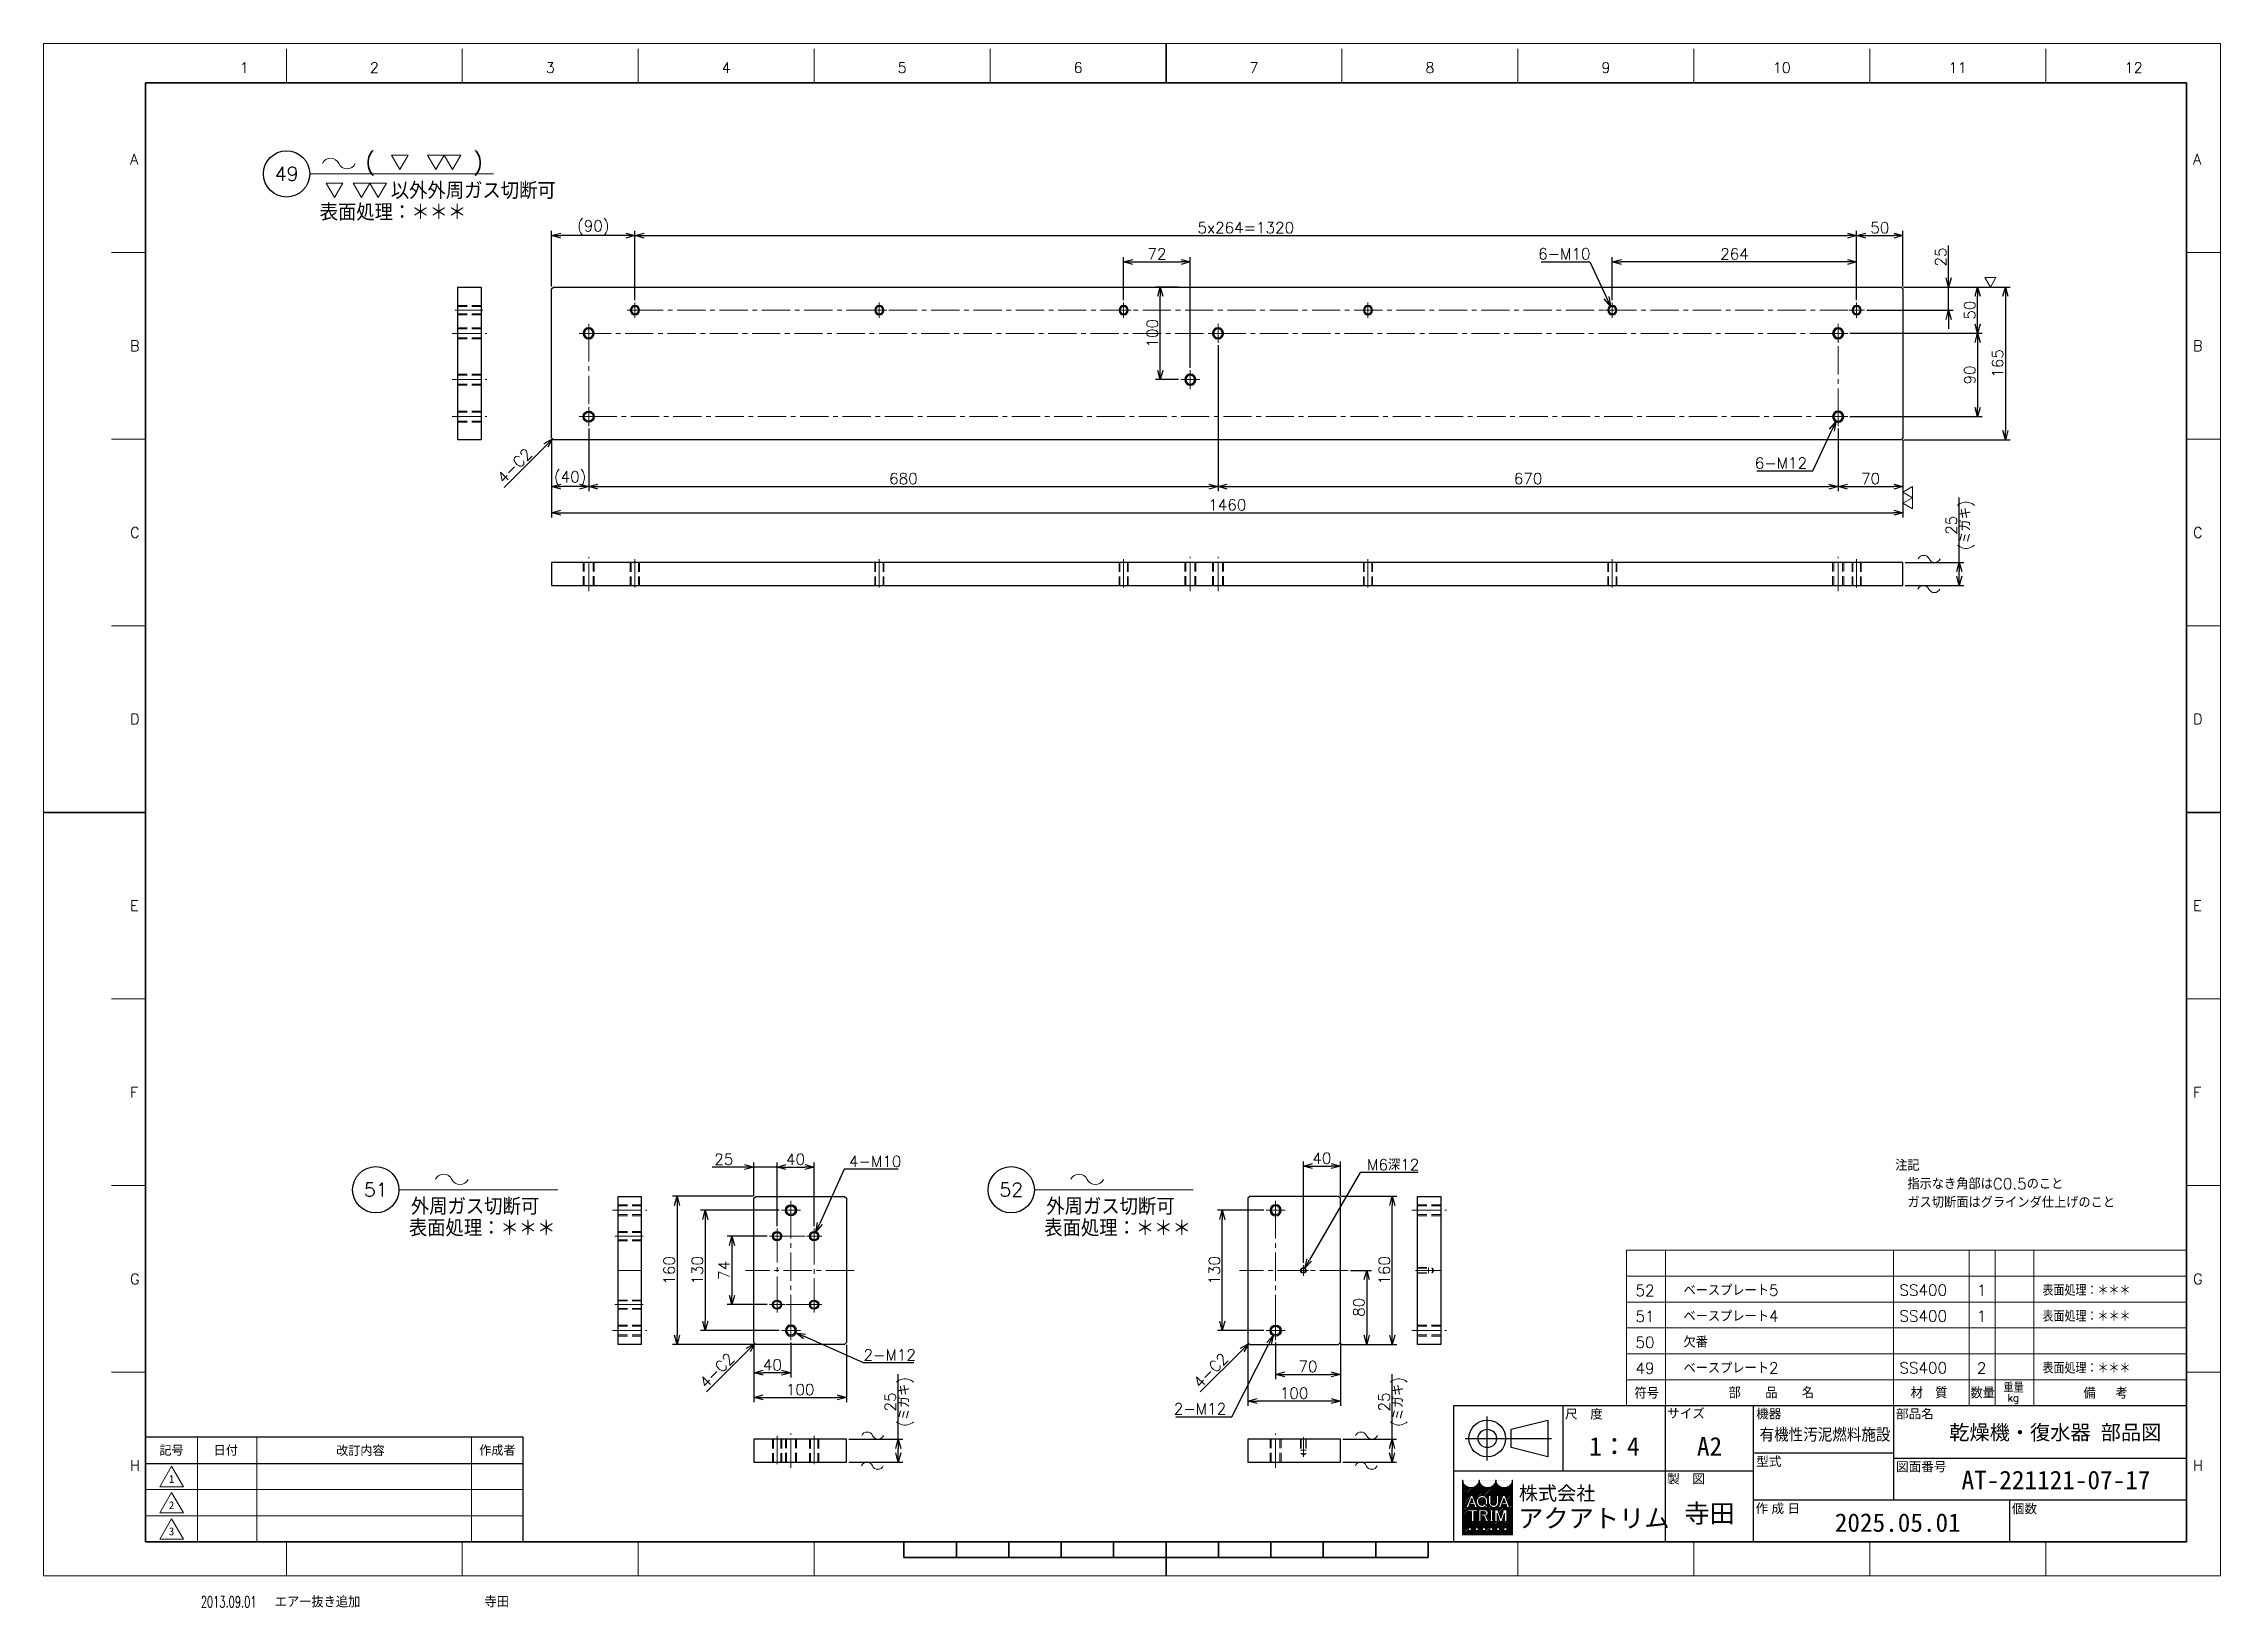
# Model space of a CAD drawing. Header units: millimetres. Extents: x 0 to 2352, y -34 to 1655.
import ezdxf
from ezdxf.entities.mleader import LeaderData, LeaderLine
from ezdxf.enums import TextEntityAlignment as Align
from ezdxf.math import Vec2, Vec3

# ---------------------------------------------------------------- set-up
doc = ezdxf.new("R2010")
doc.units = ezdxf.units.MM
doc.header["$LTSCALE"] = 1.6
doc.header["$PDMODE"] = 99
doc.header["$PDSIZE"] = 1
doc.linetypes.add('CENTER2', pattern=[28.575, 19.05, -3.175, 3.175, -3.175])
doc.linetypes.add('HIDDEN', pattern=[9.525, 6.35, -3.175])
for name, color, linetype, lineweight in [('04_HIDDEN', 2, 'HIDDEN', 13), ('05_CENTER', 4, 'CENTER2', 13), ('07_TEXT', 3, 'Continuous', 13), ('08_DIM', 3, 'Continuous', 13), ('90_FRAME', 5, 'Continuous', 35)]:
    doc.layers.add(name, color=color, linetype=linetype, lineweight=lineweight)
doc.layers.add('10_DRAFT', color=8, linetype='Continuous', lineweight=0, plot=False)
doc.layers.add('91_BLANK', color=5, linetype='Continuous', lineweight=0, plot=False)
doc.styles.add('KSS_TXT', font='txt.shx', dxfattribs={"bigfont": 'extfont2.shx'})
doc.styles.add('MS_G', font='MS Gothic.ttf')
doc.styles.get("Standard").update_dxf_attribs({"font": 'txt.shx', "bigfont": 'extfont2.shx'})
doc.styles.add('表題用', font='MS PGothic.ttf')
doc.dimstyles.new('KSS_DIM', dxfattribs={"dimscale": 4, "dimtxt": 3, "dimasz": 2.5, "dimexe": 1.25, "dimexo": 0.625, "dimtad": 1, "dimdsep": 46, "dimtxsty": 'KSS_TXT', "dimblk": 'OPEN30', "dimcen": 0, "dimazin": 2, "dimtfac": 0.75, "dimtmove": 0, "dimatfit": 3, "dimldrblk": 'OPEN30', "dimfxl": 1.25, "dimtolj": 1, "dimarcsym": 0})
doc.dimstyles.new('KSS_DIM$3', dxfattribs={"dimscale": 4, "dimtxt": 3, "dimasz": 2.5, "dimexe": 1.25, "dimexo": 0.625, "dimtad": 1, "dimtih": 1, "dimtoh": 1, "dimdsep": 46, "dimtxsty": 'KSS_TXT', "dimblk": 'OPEN30', "dimcen": 0, "dimazin": 2, "dimtfac": 0.75, "dimtofl": 0, "dimtmove": 0, "dimatfit": 3, "dimldrblk": 'OPEN30', "dimfxl": 1.25, "dimtolj": 1, "dimarcsym": 0})

msp = doc.modelspace()

# ---------------------------------------------------------------- texts
at = {"layer": '07_TEXT', "style": 'KSS_TXT'}
msp.add_text('(      )', height=18, dxfattribs=at).set_placement((347.681, 1518.972))
msp.add_text('(      )', height=18, dxfattribs=at).set_placement((347.681, 1518.972))
at = {"layer": '07_TEXT', "ltscale": 2, "insert": (2000.612, 449.588), "char_height": 12, "attachment_point": 1}
msp.add_mtext_dynamic_manual_height_columns('注記\\P\u3000指示なき角部はC0.5のこと\\P\u3000ガス切断面はグラインダ仕上げのこと', width=285.79017, gutter_width=15, heights=[0], dxfattribs=at)
at = {"layer": '08_DIM', "style": 'KSS_TXT'}
for s, p in [('以外外周ガス切断可', (375.226, 1487.489)), ('表面処理：＊＊＊', (298.343, 1464.145)), ('外周ガス切断可', (396.904, 389.969)), ('外周ガス切断可', (1083.493, 389.969)), ('表面処理：＊＊＊', (394.698, 366.625)), ('表面処理：＊＊＊', (1081.287, 366.625))]:
    msp.add_text(s, height=18, dxfattribs=at).set_placement(p)
at = {"layer": '90_FRAME', "color": 0, "lineweight": 13, "style": 'KSS_TXT'}
for s, p in [('1', (216.91, 1620.332)), ('2', (357.392, 1620.332)), ('3', (547.482, 1620.332)), ('4', (737.573, 1620.332)), ('5', (927.664, 1620.332)), ('6', (1117.755, 1620.332)), ('7', (1307.846, 1620.332)), ('8', (1497.937, 1620.332)), ('9', (1688.028, 1620.332)), ('10', (1878.119, 1620.332)), ('11', (2068.209, 1620.332)), ('12', (2258.3, 1620.332))]:
    msp.add_text(s, height=11.36, dxfattribs=at).set_placement(p, align=Align.BOTTOM_CENTER)
for s, p in [('A', (93.599, 1530.536)), ('A', (2322.597, 1530.536)), ('B', (93.599, 1328.904)), ('B', (2322.597, 1328.904)), ('C', (93.599, 1127.272)), ('C', (2322.597, 1127.272)), ('D', (93.599, 925.64)), ('D', (2322.597, 925.64)), ('E', (93.599, 724.008)), ('E', (2322.597, 724.008)), ('F', (93.599, 522.376)), ('F', (2322.597, 522.376)), ('G', (93.599, 320.744)), ('G', (2322.597, 320.744)), ('H', (93.599, 119.111)), ('H', (2322.597, 119.111))]:
    msp.add_text(s, height=11.36, dxfattribs=at).set_placement(p, align=Align.MIDDLE_LEFT)
at = {"layer": '90_FRAME', "color": 3, "lineweight": 13}
for s, p in [('52', (1730.363, 308.223)), ('1', (2093.988, 308.424)), ('51', (1730.363, 280.223)), ('1', (2093.988, 280.424)), ('50', (1730.363, 252.223)), ('49', (1730.363, 224.223)), ('2', (2093.988, 224.424))]:
    msp.add_text(s, height=12, dxfattribs=at).set_placement(p, align=Align.MIDDLE_CENTER)
for s, height, p in [('ベースプレート5', 12, (1771.9, 302.531)), ('SS400', 12, (2005.2, 302.69)), ('ベースプレート4', 12, (1771.9, 274.531)), ('SS400', 12, (2005.2, 274.69)), ('欠番', 12, (1771.9, 246.531)), ('ベースプレート2', 12, (1771.9, 218.531)), ('SS400', 12, (2005.2, 218.69)), ('符号', 12, (1718.945, 191.359)), ('部\u3000\u3000品\u3000\u3000名', 12, (1820.674, 191.794)), ('材\u3000質', 12, (2017.428, 191.65)), ('数量', 12, (2082.002, 191.56)), ('重量', 10, (2117.678, 198.104)), ('kg', 8, (2122.098, 188.32)), ('備  考', 12, (2204.053, 191.359)), ('エアー抜き追加', 12, (249.873, -34.168)), ('寺田', 12, (476.42, -34.168))]:
    msp.add_text(s, height=height, dxfattribs=at).set_placement(p)
for s, width, p in [('表面処理：＊＊＊', 0.9, (2159.794, 302.531)), ('表面処理：＊＊＊', 0.9, (2159.794, 274.531)), ('表面処理：＊＊＊', 0.9, (2159.794, 218.531)), ('2013.09.01', 0.65, (169.907, -34.168))]:
    msp.add_text(s, height=12, dxfattribs=dict(at, width=width)).set_placement(p)
at = {"layer": '90_FRAME', "color": 0, "style": '表題用'}
for s, p in [('尺\u3000度', (1643.873, 174.876)), ('サイズ', (1754.187, 175.622)), ('機器', (1850.425, 175.041)), ('部品名', (2001.473, 175.041)), ('型式', (1850.425, 123.627)), ('図面番号', (2001.473, 117.97)), ('製\u3000図', (1754.187, 104.908)), ('作 成 日', (1849.735, 72.833)), ('個数', (2126.625, 72.556))]:
    msp.add_text(s, height=10, dxfattribs=at).set_placement(p, align=Align.MIDDLE_LEFT)
at = {"layer": '90_FRAME', "color": 0, "style": 'MS_G'}
msp.add_text('乾燥機・復水器 部品図', height=16, dxfattribs=at).set_placement((2173.57, 146.89), align=Align.CENTER)
at = {"layer": '90_FRAME', "color": 0, "style": '表題用'}
for s, p in [('記号', (138.322, 135.647)), ('日付', (196.948, 135.647)), ('作成者', (490.322, 135.647))]:
    msp.add_text(s, height=9.6, dxfattribs=at).set_placement(p, align=Align.MIDDLE_CENTER)
at = {"layer": '90_FRAME', "color": 0}
for s, height, style, p in [('改訂内容', 9.6, '表題用', (342.322, 135.647)), ('A2', 20, 'MS_G', (1800.05, 139.89))]:
    msp.add_text(s, height=height, dxfattribs=dict(at, style=style)).set_placement(p, align=Align.MIDDLE)
at = {"layer": '90_FRAME', "color": 0, "style": 'MS_G', "width": 0.9}
msp.add_text('有機性汚泥燃料施設', height=12.8, dxfattribs=at).set_placement((1924.836, 146.316), align=Align.CENTER)
at = {"layer": '90_FRAME', "color": 0, "lineweight": 13, "style": 'MS_G'}
for s, p in [('1', (138.322, 104.533)), ('2', (138.322, 76.247)), ('3', (138.322, 47.962))]:
    msp.add_text(s, height=8.486, dxfattribs=at).set_placement(p, align=Align.MIDDLE)
at = {"layer": '90_FRAME', "color": 4, "style": 'MS_G'}
msp.add_text('株式会社', height=15.1215, dxfattribs=at).set_placement((1635.345, 89.144), align=Align.MIDDLE_CENTER)
at = {"layer": '90_FRAME', "color": 0, "style": 'MS_G'}
for s, p in [('AT-221121-07-17', (2072.334, 93.546)), ('2025.05.01', (1935.378, 47.511))]:
    msp.add_text(s, height=20, dxfattribs=at).set_placement(p)
at = {"layer": '90_FRAME', "color": 4, "style": 'MS_G'}
msp.add_text('アクアトリム', height=20, dxfattribs=at).set_placement((1593.26, 52.212))
at = {"layer": '90_FRAME', "color": 0, "style": 'MS_G'}
for tag, p in [('1：4', (1697.236, 139.89)), ('寺田', (1800.05, 67.762))]:
    msp.add_attdef(tag, text='', height=20, dxfattribs=at).set_placement(p, align=Align.MIDDLE)

# ---------------------------------------------------------------- blocks, each defined once
blk = doc.blocks.new('AM_BALLOON1')
at = {"transparency": 16777216}
blk.add_circle((0, 0), 5, dxfattribs=at)
blk.add_attdef('B_NUMBER', text='', height=3, dxfattribs=at).set_placement((0, 0), align=Align.MIDDLE_CENTER)
blk = doc.blocks.new('_OPEN')
at = {"color": 0, "linetype": 'ByBlock'}
for p, q in [((-1, 0.17), (0, 0)), ((0, 0), (-1, -0.17)), ((0, 0), (-1, 0))]:
    blk.add_line(p, q, dxfattribs=at)
blk = doc.blocks.new('M10Tz_1')
at = {"color": 0}
for radius in [5, 4]:
    blk.add_circle((0, 0), radius, dxfattribs=at)
at = {"layer": '05_CENTER'}
for p, q in [((8.3, 0), (-8.3, 0)), ((0, -8.3), (0, 8.3))]:
    blk.add_line(p, q, dxfattribs=at)
blk = doc.blocks.new('M12Tz_1')
at = {"color": 0}
for radius in [6, 4.75]:
    blk.add_circle((0, 0), radius, dxfattribs=at)
at = {"layer": '05_CENTER'}
for p, q in [((10.3, 0), (-10.3, 0)), ((0, -10.3), (0, 10.3))]:
    blk.add_line(p, q, dxfattribs=at)
blk = doc.blocks.new('M6tz_1')
at = {"color": 0}
for radius in [3, 2.5]:
    blk.add_circle((0, 0), radius, dxfattribs=at)
at = {"layer": '05_CENTER'}
for p, q in [((5.7, 0), (-5.7, 0)), ((0, -5.7), (0, 5.7))]:
    blk.add_line(p, q, dxfattribs=at)
blk = doc.blocks.new('_Open30')
at = {"color": 0, "linetype": 'ByBlock', "lineweight": -2}
for p, q in [((-1, 0.27), (0, 0)), ((0, 0), (-1, -0.27)), ((0, 0), (-1, 0))]:
    blk.add_line(p, q, dxfattribs=at)
blk = doc.blocks.new('*D145')
at = {"layer": '08_DIM', "color": 0, "lineweight": -2, "transparency": 16777216}
for p, q in [((639, 1378.2), (639, 1453)), ((649, 1448), (1949, 1448)), ((1959, 1378.2), (1959, 1453))]:
    blk.add_line(p, q, dxfattribs=at)
at = {"layer": 'Defpoints', "color": 0, "transparency": 16777216}
for p in [(1959, 1448), (639, 1375.7), (1959, 1375.7)]:
    blk.add_point(p, dxfattribs=at)
at = {"layer": '08_DIM', "color": 0, "lineweight": -2, "transparency": 16777216, "xscale": 10, "yscale": 10, "zscale": 10, "rotation": 180}
blk.add_blockref('_Open30', (639, 1448), dxfattribs=at)
at = {"layer": '08_DIM', "color": 0, "lineweight": -2, "transparency": 16777216, "xscale": 10, "yscale": 10, "zscale": 10}
blk.add_blockref('_Open30', (1959, 1448), dxfattribs=at)
at = {"layer": '08_DIM', "color": 0, "transparency": 16777216, "insert": (1299, 1456.5), "char_height": 12, "attachment_point": 5, "style": 'KSS_TXT'}
blk.add_mtext('\\A1;5x264=1320', dxfattribs=at)
blk = doc.blocks.new('*D146')
at = {"layer": '08_DIM', "color": 0, "lineweight": -2, "transparency": 16777216}
for p, q in [((1695, 1378.2), (1695, 1424.6)), ((1949, 1419.6), (1705, 1419.6)), ((1959, 1378.2), (1959, 1424.6))]:
    blk.add_line(p, q, dxfattribs=at)
at = {"layer": 'Defpoints', "color": 0, "transparency": 16777216}
for p in [(1695, 1419.6), (1695, 1375.7), (1959, 1375.7)]:
    blk.add_point(p, dxfattribs=at)
at = {"layer": '08_DIM', "color": 0, "lineweight": -2, "transparency": 16777216, "xscale": 10, "yscale": 10, "zscale": 10, "rotation": 180}
blk.add_blockref('_Open30', (1695, 1419.6), dxfattribs=at)
at = {"layer": '08_DIM', "color": 0, "lineweight": -2, "transparency": 16777216, "xscale": 10, "yscale": 10, "zscale": 10}
blk.add_blockref('_Open30', (1959, 1419.6), dxfattribs=at)
at = {"layer": '08_DIM', "color": 0, "transparency": 16777216, "insert": (1827, 1428.1), "char_height": 12, "attachment_point": 5, "style": 'KSS_TXT'}
blk.add_mtext('\\A1;264', dxfattribs=at)
blk = doc.blocks.new('*D147')
at = {"layer": '08_DIM', "color": 0, "lineweight": -2, "transparency": 16777216}
for p, q in [((1959, 1378.2), (1959, 1453)), ((1969, 1448), (1999, 1448)), ((2009, 1392.9), (2009, 1453))]:
    blk.add_line(p, q, dxfattribs=at)
at = {"layer": 'Defpoints', "color": 0, "transparency": 16777216}
for p in [(2009, 1448), (2009, 1390.4), (1959, 1375.7)]:
    blk.add_point(p, dxfattribs=at)
at = {"layer": '08_DIM', "color": 0, "lineweight": -2, "transparency": 16777216, "xscale": 10, "yscale": 10, "zscale": 10, "rotation": 180}
blk.add_blockref('_Open30', (1959, 1448), dxfattribs=at)
at = {"layer": '08_DIM', "color": 0, "lineweight": -2, "transparency": 16777216, "xscale": 10, "yscale": 10, "zscale": 10}
blk.add_blockref('_Open30', (2009, 1448), dxfattribs=at)
at = {"layer": '08_DIM', "color": 0, "transparency": 16777216, "insert": (1984, 1456.5), "char_height": 12, "attachment_point": 5, "style": 'KSS_TXT'}
blk.add_mtext('\\A1;50', dxfattribs=at)
blk = doc.blocks.new('*D148')
at = {"layer": '08_DIM', "color": 0, "lineweight": -2, "transparency": 16777216}
for p, q in [((2058.3, 1402.4), (2058.3, 1437.4)), ((2009.5, 1392.4), (2063.3, 1392.4)), ((2058.3, 1367.4), (2058.3, 1392.4)), ((1969.9, 1367.4), (2063.3, 1367.4)), ((2058.3, 1357.4), (2058.3, 1347.4))]:
    blk.add_line(p, q, dxfattribs=at)
at = {"layer": 'Defpoints', "color": 0, "transparency": 16777216}
for p in [(2007, 1392.4), (2058.3, 1392.4), (1967.4, 1367.4)]:
    blk.add_point(p, dxfattribs=at)
at = {"layer": '08_DIM', "color": 0, "lineweight": -2, "transparency": 16777216, "xscale": 10, "yscale": 10, "zscale": 10}
for p, rotation in [((2058.3, 1392.4), 270), ((2058.3, 1367.4), 90)]:
    blk.add_blockref('_Open30', p, dxfattribs=dict(at, rotation=rotation))
at = {"layer": '08_DIM', "color": 0, "transparency": 16777216, "insert": (2049.8, 1424.9), "char_height": 12, "attachment_point": 5, "rotation": 90, "style": 'KSS_TXT'}
blk.add_mtext('\\A1;25', dxfattribs=at)
blk = doc.blocks.new('*D149')
at = {"layer": '08_DIM', "color": 0, "lineweight": -2, "transparency": 16777216}
for p, q in [((2009.5, 1392.4), (2094.7, 1392.4)), ((2089.7, 1352.4), (2089.7, 1382.4)), ((1951.8, 1342.4), (2094.7, 1342.4))]:
    blk.add_line(p, q, dxfattribs=at)
at = {"layer": 'Defpoints', "color": 0, "transparency": 16777216}
for p in [(2007, 1392.4), (2089.7, 1392.4), (1949.3, 1342.4)]:
    blk.add_point(p, dxfattribs=at)
at = {"layer": '08_DIM', "color": 0, "lineweight": -2, "transparency": 16777216, "xscale": 10, "yscale": 10, "zscale": 10}
for p, rotation in [((2089.7, 1392.4), 90), ((2089.7, 1342.4), 270)]:
    blk.add_blockref('_Open30', p, dxfattribs=dict(at, rotation=rotation))
at = {"layer": '08_DIM', "color": 0, "transparency": 16777216, "insert": (2081.2, 1367.4), "char_height": 12, "attachment_point": 5, "rotation": 90, "style": 'KSS_TXT'}
blk.add_mtext('\\A1;50', dxfattribs=at)
blk = doc.blocks.new('*D150')
at = {"layer": '08_DIM', "color": 0, "lineweight": -2, "transparency": 16777216}
for p, q in [((1951.8, 1342.4), (2094.7, 1342.4)), ((2089.7, 1332.4), (2089.7, 1262.4)), ((1951.8, 1252.4), (2094.7, 1252.4))]:
    blk.add_line(p, q, dxfattribs=at)
at = {"layer": 'Defpoints', "color": 0, "transparency": 16777216}
for p in [(1949.3, 1342.4), (1949.3, 1252.4), (2089.7, 1252.4)]:
    blk.add_point(p, dxfattribs=at)
at = {"layer": '08_DIM', "color": 0, "lineweight": -2, "transparency": 16777216, "xscale": 10, "yscale": 10, "zscale": 10}
for p, rotation in [((2089.7, 1342.4), 90), ((2089.7, 1252.4), 270)]:
    blk.add_blockref('_Open30', p, dxfattribs=dict(at, rotation=rotation))
at = {"layer": '08_DIM', "color": 0, "transparency": 16777216, "insert": (2081.2, 1297.4), "char_height": 12, "attachment_point": 5, "rotation": 90, "style": 'KSS_TXT'}
blk.add_mtext('\\A1;90', dxfattribs=at)
blk = doc.blocks.new('*D151')
at = {"layer": '08_DIM', "color": 0, "lineweight": -2, "transparency": 16777216}
for p, q in [((2009.5, 1392.4), (2124.8, 1392.4)), ((2119.8, 1382.4), (2119.8, 1237.4)), ((2009.5, 1227.4), (2124.8, 1227.4))]:
    blk.add_line(p, q, dxfattribs=at)
at = {"layer": 'Defpoints', "color": 0, "transparency": 16777216}
for p in [(2007, 1392.4), (2007, 1227.4), (2119.8, 1227.4)]:
    blk.add_point(p, dxfattribs=at)
at = {"layer": '08_DIM', "color": 0, "lineweight": -2, "transparency": 16777216, "xscale": 10, "yscale": 10, "zscale": 10}
for p, rotation in [((2119.8, 1392.4), 90), ((2119.8, 1227.4), 270)]:
    blk.add_blockref('_Open30', p, dxfattribs=dict(at, rotation=rotation))
at = {"layer": '08_DIM', "color": 0, "transparency": 16777216, "insert": (2111.3, 1309.9), "char_height": 12, "attachment_point": 5, "rotation": 90, "style": 'KSS_TXT'}
blk.add_mtext('\\A1;165', dxfattribs=at)
blk = doc.blocks.new('*D152')
at = {"layer": '08_DIM', "color": 0, "lineweight": -2, "transparency": 16777216}
for p, q in [((1269, 1329.5), (1269, 1171.9)), ((589, 1239.5), (589, 1171.9)), ((599, 1176.9), (1259, 1176.9))]:
    blk.add_line(p, q, dxfattribs=at)
at = {"layer": 'Defpoints', "color": 0, "transparency": 16777216}
for p in [(1269, 1332), (589, 1242), (1269, 1176.9)]:
    blk.add_point(p, dxfattribs=at)
at = {"layer": '08_DIM', "color": 0, "lineweight": -2, "transparency": 16777216, "xscale": 10, "yscale": 10, "zscale": 10, "rotation": 180}
blk.add_blockref('_Open30', (589, 1176.9), dxfattribs=at)
at = {"layer": '08_DIM', "color": 0, "lineweight": -2, "transparency": 16777216, "xscale": 10, "yscale": 10, "zscale": 10}
blk.add_blockref('_Open30', (1269, 1176.9), dxfattribs=at)
at = {"layer": '08_DIM', "color": 0, "transparency": 16777216, "insert": (929, 1185.4), "char_height": 12, "attachment_point": 5, "style": 'KSS_TXT'}
blk.add_mtext('\\A1;680', dxfattribs=at)
blk = doc.blocks.new('*D153')
at = {"layer": '08_DIM', "color": 0, "lineweight": -2, "transparency": 16777216}
for p, q in [((1269, 1329.5), (1269, 1171.9)), ((1939, 1239.5), (1939, 1171.9)), ((1279, 1176.9), (1929, 1176.9))]:
    blk.add_line(p, q, dxfattribs=at)
at = {"layer": 'Defpoints', "color": 0, "transparency": 16777216}
for p in [(1269, 1332), (1939, 1242), (1939, 1176.9)]:
    blk.add_point(p, dxfattribs=at)
at = {"layer": '08_DIM', "color": 0, "lineweight": -2, "transparency": 16777216, "xscale": 10, "yscale": 10, "zscale": 10, "rotation": 180}
blk.add_blockref('_Open30', (1269, 1176.9), dxfattribs=at)
at = {"layer": '08_DIM', "color": 0, "lineweight": -2, "transparency": 16777216, "xscale": 10, "yscale": 10, "zscale": 10}
blk.add_blockref('_Open30', (1939, 1176.9), dxfattribs=at)
at = {"layer": '08_DIM', "color": 0, "transparency": 16777216, "insert": (1604, 1185.4), "char_height": 12, "attachment_point": 5, "style": 'KSS_TXT'}
blk.add_mtext('\\A1;670', dxfattribs=at)
blk = doc.blocks.new('*D154')
at = {"layer": '08_DIM', "color": 0, "lineweight": -2, "transparency": 16777216}
for p, q in [((1939, 1239.5), (1939, 1171.9)), ((2009, 1226.9), (2009, 1171.9)), ((1949, 1176.9), (1999, 1176.9))]:
    blk.add_line(p, q, dxfattribs=at)
at = {"layer": 'Defpoints', "color": 0, "transparency": 16777216}
for p in [(1939, 1242), (2009, 1229.4), (2009, 1176.9)]:
    blk.add_point(p, dxfattribs=at)
at = {"layer": '08_DIM', "color": 0, "lineweight": -2, "transparency": 16777216, "xscale": 10, "yscale": 10, "zscale": 10, "rotation": 180}
blk.add_blockref('_Open30', (1939, 1176.9), dxfattribs=at)
at = {"layer": '08_DIM', "color": 0, "lineweight": -2, "transparency": 16777216, "xscale": 10, "yscale": 10, "zscale": 10}
blk.add_blockref('_Open30', (2009, 1176.9), dxfattribs=at)
at = {"layer": '08_DIM', "color": 0, "transparency": 16777216, "insert": (1974, 1185.4), "char_height": 12, "attachment_point": 5, "style": 'KSS_TXT'}
blk.add_mtext('\\A1;70', dxfattribs=at)
blk = doc.blocks.new('*D155')
at = {"layer": '08_DIM', "color": 0, "lineweight": -2, "transparency": 16777216}
for p, q in [((1226.2, 1392.4), (1201.5, 1392.4)), ((1206.5, 1302.4), (1206.5, 1382.4)), ((1226.2, 1292.4), (1201.5, 1292.4))]:
    blk.add_line(p, q, dxfattribs=at)
at = {"layer": 'Defpoints', "color": 0, "transparency": 16777216}
for p in [(1206.5, 1392.4), (1228.7, 1392.4), (1228.7, 1292.4)]:
    blk.add_point(p, dxfattribs=at)
at = {"layer": '08_DIM', "color": 0, "lineweight": -2, "transparency": 16777216, "xscale": 10, "yscale": 10, "zscale": 10}
for p, rotation in [((1206.5, 1392.4), 90), ((1206.5, 1292.4), 270)]:
    blk.add_blockref('_Open30', p, dxfattribs=dict(at, rotation=rotation))
at = {"layer": '08_DIM', "color": 0, "transparency": 16777216, "insert": (1198, 1342.4), "char_height": 12, "attachment_point": 5, "rotation": 90, "style": 'KSS_TXT'}
blk.add_mtext('\\A1;100', dxfattribs=at)
blk = doc.blocks.new('*D156')
at = {"layer": '08_DIM', "color": 0, "lineweight": -2, "transparency": 16777216}
for p, q in [((549, 1226.9), (549, 1143.5)), ((2009, 1226.9), (2009, 1143.5)), ((559, 1148.5), (1999, 1148.5))]:
    blk.add_line(p, q, dxfattribs=at)
at = {"layer": 'Defpoints', "color": 0, "transparency": 16777216}
for p in [(549, 1229.4), (2009, 1229.4), (2009, 1148.5)]:
    blk.add_point(p, dxfattribs=at)
at = {"layer": '08_DIM', "color": 0, "lineweight": -2, "transparency": 16777216, "xscale": 10, "yscale": 10, "zscale": 10, "rotation": 180}
blk.add_blockref('_Open30', (549, 1148.5), dxfattribs=at)
at = {"layer": '08_DIM', "color": 0, "lineweight": -2, "transparency": 16777216, "xscale": 10, "yscale": 10, "zscale": 10}
blk.add_blockref('_Open30', (2009, 1148.5), dxfattribs=at)
at = {"layer": '08_DIM', "color": 0, "transparency": 16777216, "insert": (1279, 1157), "char_height": 12, "attachment_point": 5, "style": 'KSS_TXT'}
blk.add_mtext('\\A1;1460', dxfattribs=at)
blk = doc.blocks.new('*D157')
at = {"layer": '08_DIM', "color": 0, "lineweight": -2, "transparency": 16777216}
for p, q in [((2069.8, 1094.9), (2069.8, 1165.1)), ((2011.5, 1094.9), (2074.8, 1094.9)), ((2069.8, 1079.9), (2069.8, 1084.9)), ((2011.5, 1069.9), (2074.8, 1069.9))]:
    blk.add_line(p, q, dxfattribs=at)
at = {"layer": 'Defpoints', "color": 0, "transparency": 16777216}
for p in [(2009, 1094.9), (2069.8, 1094.9), (2009, 1069.9)]:
    blk.add_point(p, dxfattribs=at)
at = {"layer": '08_DIM', "color": 0, "lineweight": -2, "transparency": 16777216, "xscale": 10, "yscale": 10, "zscale": 10}
for p, rotation in [((2069.8, 1094.9), 90), ((2069.8, 1069.9), 270)]:
    blk.add_blockref('_Open30', p, dxfattribs=dict(at, rotation=rotation))
at = {"layer": '08_DIM', "color": 0, "transparency": 16777216, "char_height": 12, "attachment_point": 5, "rotation": 90, "style": 'KSS_TXT'}
for s, insert in [('\\A1;(ミガキ)', (2078.3, 1135)), ('\\A1;25', (2061.3, 1135))]:
    blk.add_mtext(s, dxfattribs=dict(at, insert=insert))
blk = doc.blocks.new('*D158')
at = {"layer": '08_DIM', "color": 0, "lineweight": -2, "transparency": 16777216}
for p, q in [((549, 1226.9), (549, 1171.9)), ((589, 1239.5), (589, 1171.9)), ((579, 1176.9), (559, 1176.9))]:
    blk.add_line(p, q, dxfattribs=at)
at = {"layer": 'Defpoints', "color": 0, "transparency": 16777216}
for p in [(549, 1229.4), (589, 1242), (549, 1176.9)]:
    blk.add_point(p, dxfattribs=at)
at = {"layer": '08_DIM', "color": 0, "lineweight": -2, "transparency": 16777216, "xscale": 10, "yscale": 10, "zscale": 10, "rotation": 180}
blk.add_blockref('_Open30', (549, 1176.9), dxfattribs=at)
at = {"layer": '08_DIM', "color": 0, "lineweight": -2, "transparency": 16777216, "xscale": 10, "yscale": 10, "zscale": 10}
blk.add_blockref('_Open30', (589, 1176.9), dxfattribs=at)
at = {"layer": '08_DIM', "color": 0, "transparency": 16777216, "insert": (569, 1185.4), "char_height": 12, "attachment_point": 5, "style": 'KSS_TXT'}
blk.add_mtext('\\A1;(40)', dxfattribs=at)
blk = doc.blocks.new('*D159')
at = {"layer": '08_DIM', "color": 0, "lineweight": -2, "transparency": 16777216}
for p, q in [((549, 1392.9), (549, 1453)), ((629, 1448), (559, 1448)), ((639, 1378.2), (639, 1453))]:
    blk.add_line(p, q, dxfattribs=at)
at = {"layer": 'Defpoints', "color": 0, "transparency": 16777216}
for p in [(549, 1448), (549, 1390.4), (639, 1375.7)]:
    blk.add_point(p, dxfattribs=at)
at = {"layer": '08_DIM', "color": 0, "lineweight": -2, "transparency": 16777216, "xscale": 10, "yscale": 10, "zscale": 10, "rotation": 180}
blk.add_blockref('_Open30', (549, 1448), dxfattribs=at)
at = {"layer": '08_DIM', "color": 0, "lineweight": -2, "transparency": 16777216, "xscale": 10, "yscale": 10, "zscale": 10}
blk.add_blockref('_Open30', (639, 1448), dxfattribs=at)
at = {"layer": '08_DIM', "color": 0, "transparency": 16777216, "insert": (594, 1456.5), "char_height": 12, "attachment_point": 5, "style": 'KSS_TXT'}
blk.add_mtext('\\A1;(90)', dxfattribs=at)
blk = doc.blocks.new('p1ba02')
for p, q in [((-1.5, 2.6), (1.5, 2.6)), ((0, 0), (-1.5, 2.6)), ((1.5, 2.6), (0, 0)), ((3, 0), (1.5, 2.6)), ((1.5, 2.6), (4.5, 2.6)), ((4.5, 2.6), (3, 0))]:
    blk.add_line(p, q)
blk = doc.blocks.new('*D160')
at = {"layer": '08_DIM', "color": 0, "lineweight": -2, "transparency": 16777216}
blk.add_line((542.9, 1221.3), (497.6, 1176), dxfattribs=at)
at = {"layer": 'Defpoints', "color": 0, "transparency": 16777216}
for p in [(550, 1228.4), (479.9, 1158.2), (479.9, 1158.2)]:
    blk.add_point(p, dxfattribs=at)
at = {"layer": '08_DIM', "color": 0, "lineweight": -2, "transparency": 16777216, "xscale": 10, "yscale": 10, "zscale": 10, "rotation": 45}
blk.add_blockref('_Open30', (550, 1228.4), dxfattribs=at)
at = {"layer": '08_DIM', "color": 0, "transparency": 16777216, "insert": (508.9, 1199.3), "char_height": 12, "attachment_point": 5, "rotation": 45, "style": 'KSS_TXT'}
blk.add_mtext('\\A1;4-C2', dxfattribs=at)
blk = doc.blocks.new('*D161')
at = {"layer": '08_DIM', "color": 0, "lineweight": -2, "transparency": 16777216}
for p, q in [((1618.2, 1419.8), (1670.7, 1419.8)), ((1670.7, 1419.8), (1688.7, 1381))]:
    blk.add_line(p, q, dxfattribs=at)
at = {"layer": 'Defpoints', "color": 0, "transparency": 16777216}
for p in [(1692.9, 1371.9), (1697.1, 1362.8)]:
    blk.add_point(p, dxfattribs=at)
at = {"layer": '08_DIM', "color": 0, "lineweight": -2, "transparency": 16777216, "xscale": 10, "yscale": 10, "zscale": 10, "rotation": 294.8786526342805}
blk.add_blockref('_Open30', (1692.9, 1371.9), dxfattribs=at)
at = {"layer": '08_DIM', "color": 0, "transparency": 16777216, "insert": (1643.2, 1428.3), "char_height": 12, "attachment_point": 5, "style": 'KSS_TXT'}
blk.add_mtext('\\A1;6-M10', dxfattribs=at)
blk = doc.blocks.new('*D162')
at = {"layer": '08_DIM', "color": 0, "lineweight": -2, "transparency": 16777216}
for p, q in [((1911.7, 1193.7), (1932.2, 1237.9)), ((1851.2, 1193.7), (1911.7, 1193.7))]:
    blk.add_line(p, q, dxfattribs=at)
at = {"layer": 'Defpoints', "color": 0, "transparency": 16777216}
for p in [(1936.5, 1246.9), (1941.5, 1257.8)]:
    blk.add_point(p, dxfattribs=at)
at = {"layer": '08_DIM', "color": 0, "lineweight": -2, "transparency": 16777216, "xscale": 10, "yscale": 10, "zscale": 10, "rotation": 65.0014534015639}
blk.add_blockref('_Open30', (1936.5, 1246.9), dxfattribs=at)
at = {"layer": '08_DIM', "color": 0, "transparency": 16777216, "insert": (1877.2, 1202.2), "char_height": 12, "attachment_point": 5, "style": 'KSS_TXT'}
blk.add_mtext('\\A1;6-M12', dxfattribs=at)
blk = doc.blocks.new('p1ba05')
for centre, start, end in [((-2.95, 0.29), 24.2276, 155.5758), ((0, 1.62), 204.2276, 335.5758)]:
    blk.add_arc(centre, 1.62, start, end)
blk = doc.blocks.new('p1ba01')
for p, q in [((0, 0), (-1.5, 2.6)), ((-1.5, 2.6), (1.5, 2.6)), ((1.5, 2.6), (0, 0))]:
    blk.add_line(p, q)
blk = doc.blocks.new('*D163')
at = {"layer": '08_DIM', "color": 0, "lineweight": -2, "transparency": 16777216}
for p, q in [((781.7, 367), (738.7, 367)), ((743.7, 357), (743.7, 303)), ((781.7, 293), (738.7, 293))]:
    blk.add_line(p, q, dxfattribs=at)
at = {"layer": 'Defpoints', "color": 0, "transparency": 16777216}
for p in [(784.2, 367), (743.7, 293), (784.2, 293)]:
    blk.add_point(p, dxfattribs=at)
at = {"layer": '08_DIM', "color": 0, "lineweight": -2, "transparency": 16777216, "xscale": 10, "yscale": 10, "zscale": 10}
for p, rotation in [((743.7, 367), 90), ((743.7, 293), 270)]:
    blk.add_blockref('_Open30', p, dxfattribs=dict(at, rotation=rotation))
at = {"layer": '08_DIM', "color": 0, "transparency": 16777216, "insert": (735.2, 330), "char_height": 12, "attachment_point": 5, "rotation": 90, "style": 'KSS_TXT'}
blk.add_mtext('\\A1;74', dxfattribs=at)
blk = doc.blocks.new('*D164')
at = {"layer": '08_DIM', "color": 0, "lineweight": -2, "transparency": 16777216}
for p, q in [((794.7, 395), (709.9, 395)), ((714.9, 385), (714.9, 275)), ((794.7, 265), (709.9, 265))]:
    blk.add_line(p, q, dxfattribs=at)
at = {"layer": 'Defpoints', "color": 0, "transparency": 16777216}
for p in [(797.2, 395), (714.9, 265), (797.2, 265)]:
    blk.add_point(p, dxfattribs=at)
at = {"layer": '08_DIM', "color": 0, "lineweight": -2, "transparency": 16777216, "xscale": 10, "yscale": 10, "zscale": 10}
for p, rotation in [((714.9, 395), 90), ((714.9, 265), 270)]:
    blk.add_blockref('_Open30', p, dxfattribs=dict(at, rotation=rotation))
at = {"layer": '08_DIM', "color": 0, "transparency": 16777216, "insert": (706.4, 330), "char_height": 12, "attachment_point": 5, "rotation": 90, "style": 'KSS_TXT'}
blk.add_mtext('\\A1;130', dxfattribs=at)
blk = doc.blocks.new('*D165')
at = {"layer": '08_DIM', "color": 0, "lineweight": -2, "transparency": 16777216}
for p, q in [((767, 410), (679.5, 410)), ((684.5, 400), (684.5, 260)), ((767, 250), (679.5, 250))]:
    blk.add_line(p, q, dxfattribs=at)
at = {"layer": 'Defpoints', "color": 0, "transparency": 16777216}
for p in [(769.5, 410), (684.5, 250), (769.5, 250)]:
    blk.add_point(p, dxfattribs=at)
at = {"layer": '08_DIM', "color": 0, "lineweight": -2, "transparency": 16777216, "xscale": 10, "yscale": 10, "zscale": 10}
for p, rotation in [((684.5, 410), 90), ((684.5, 250), 270)]:
    blk.add_blockref('_Open30', p, dxfattribs=dict(at, rotation=rotation))
at = {"layer": '08_DIM', "color": 0, "transparency": 16777216, "insert": (676, 330), "char_height": 12, "attachment_point": 5, "rotation": 90, "style": 'KSS_TXT'}
blk.add_mtext('\\A1;160', dxfattribs=at)
blk = doc.blocks.new('*D166')
at = {"layer": '08_DIM', "color": 0, "lineweight": -2, "transparency": 16777216}
for p, q in [((792.5, 377.8), (792.5, 446.5)), ((802.5, 441.5), (822.5, 441.5)), ((832.5, 377.8), (832.5, 446.5))]:
    blk.add_line(p, q, dxfattribs=at)
at = {"layer": 'Defpoints', "color": 0, "transparency": 16777216}
for p in [(832.5, 441.5), (792.5, 375.3), (832.5, 375.3)]:
    blk.add_point(p, dxfattribs=at)
at = {"layer": '08_DIM', "color": 0, "lineweight": -2, "transparency": 16777216, "xscale": 10, "yscale": 10, "zscale": 10, "rotation": 180}
blk.add_blockref('_Open30', (792.5, 441.5), dxfattribs=at)
at = {"layer": '08_DIM', "color": 0, "lineweight": -2, "transparency": 16777216, "xscale": 10, "yscale": 10, "zscale": 10}
blk.add_blockref('_Open30', (832.5, 441.5), dxfattribs=at)
at = {"layer": '08_DIM', "color": 0, "transparency": 16777216, "insert": (812.5, 450), "char_height": 12, "attachment_point": 5, "style": 'KSS_TXT'}
blk.add_mtext('\\A1;40', dxfattribs=at)
blk = doc.blocks.new('*D167')
at = {"layer": '08_DIM', "color": 0, "lineweight": -2, "transparency": 16777216}
for p, q in [((757.5, 441.5), (722.5, 441.5)), ((767.5, 410.5), (767.5, 446.5)), ((792.5, 441.5), (767.5, 441.5)), ((792.5, 377.8), (792.5, 446.5)), ((802.5, 441.5), (812.5, 441.5))]:
    blk.add_line(p, q, dxfattribs=at)
at = {"layer": 'Defpoints', "color": 0, "transparency": 16777216}
for p in [(767.5, 441.5), (767.5, 408), (792.5, 375.3)]:
    blk.add_point(p, dxfattribs=at)
at = {"layer": '08_DIM', "color": 0, "lineweight": -2, "transparency": 16777216, "xscale": 10, "yscale": 10, "zscale": 10}
blk.add_blockref('_Open30', (767.5, 441.5), dxfattribs=at)
at = {"layer": '08_DIM', "color": 0, "lineweight": -2, "transparency": 16777216, "xscale": 10, "yscale": 10, "zscale": 10, "rotation": 180}
blk.add_blockref('_Open30', (792.5, 441.5), dxfattribs=at)
at = {"layer": '08_DIM', "color": 0, "transparency": 16777216, "insert": (735, 450), "char_height": 12, "attachment_point": 5, "style": 'KSS_TXT'}
blk.add_mtext('\\A1;25', dxfattribs=at)
blk = doc.blocks.new('*D168')
at = {"layer": '08_DIM', "color": 0, "lineweight": -2, "transparency": 16777216}
for p, q in [((767.5, 249.5), (767.5, 214.3)), ((807.5, 252.1), (807.5, 214.3)), ((797.5, 219.3), (777.5, 219.3))]:
    blk.add_line(p, q, dxfattribs=at)
at = {"layer": 'Defpoints', "color": 0, "transparency": 16777216}
for p in [(767.5, 252), (807.5, 254.6), (767.5, 219.3)]:
    blk.add_point(p, dxfattribs=at)
at = {"layer": '08_DIM', "color": 0, "lineweight": -2, "transparency": 16777216, "xscale": 10, "yscale": 10, "zscale": 10, "rotation": 180}
blk.add_blockref('_Open30', (767.5, 219.3), dxfattribs=at)
at = {"layer": '08_DIM', "color": 0, "lineweight": -2, "transparency": 16777216, "xscale": 10, "yscale": 10, "zscale": 10}
blk.add_blockref('_Open30', (807.5, 219.3), dxfattribs=at)
at = {"layer": '08_DIM', "color": 0, "transparency": 16777216, "insert": (787.5, 227.8), "char_height": 12, "attachment_point": 5, "style": 'KSS_TXT'}
blk.add_mtext('\\A1;40', dxfattribs=at)
blk = doc.blocks.new('*D169')
at = {"layer": '08_DIM', "color": 0, "lineweight": -2, "transparency": 16777216}
for p, q in [((767.5, 249.5), (767.5, 187.7)), ((867.5, 249.5), (867.5, 187.7)), ((777.5, 192.7), (857.5, 192.7))]:
    blk.add_line(p, q, dxfattribs=at)
at = {"layer": 'Defpoints', "color": 0, "transparency": 16777216}
for p in [(767.5, 252), (867.5, 252), (867.5, 192.7)]:
    blk.add_point(p, dxfattribs=at)
at = {"layer": '08_DIM', "color": 0, "lineweight": -2, "transparency": 16777216, "xscale": 10, "yscale": 10, "zscale": 10, "rotation": 180}
blk.add_blockref('_Open30', (767.5, 192.7), dxfattribs=at)
at = {"layer": '08_DIM', "color": 0, "lineweight": -2, "transparency": 16777216, "xscale": 10, "yscale": 10, "zscale": 10}
blk.add_blockref('_Open30', (867.5, 192.7), dxfattribs=at)
at = {"layer": '08_DIM', "color": 0, "transparency": 16777216, "insert": (817.5, 201.2), "char_height": 12, "attachment_point": 5, "style": 'KSS_TXT'}
blk.add_mtext('\\A1;100', dxfattribs=at)
blk = doc.blocks.new('*D170')
at = {"layer": '08_DIM', "color": 0, "lineweight": -2, "transparency": 16777216}
for p, q in [((1457, 147.7), (1457, 217.9)), ((1403.7, 147.7), (1462, 147.7)), ((1403.7, 122.7), (1462, 122.7)), ((1457, 132.7), (1457, 137.7))]:
    blk.add_line(p, q, dxfattribs=at)
at = {"layer": 'Defpoints', "color": 0, "transparency": 16777216}
for p in [(1401.2, 147.7), (1457, 147.7), (1401.2, 122.7)]:
    blk.add_point(p, dxfattribs=at)
at = {"layer": '08_DIM', "color": 0, "lineweight": -2, "transparency": 16777216, "xscale": 10, "yscale": 10, "zscale": 10}
for p, rotation in [((1457, 147.7), 90), ((1457, 122.7), 270)]:
    blk.add_blockref('_Open30', p, dxfattribs=dict(at, rotation=rotation))
at = {"layer": '08_DIM', "color": 0, "transparency": 16777216, "char_height": 12, "attachment_point": 5, "rotation": 90, "style": 'KSS_TXT'}
for s, insert in [('\\A1;(ミガキ)', (1465.5, 187.8)), ('\\A1;25', (1448.5, 187.8))]:
    blk.add_mtext(s, dxfattribs=dict(at, insert=insert))
blk = doc.blocks.new('*D171')
at = {"layer": '08_DIM', "color": 0, "lineweight": -2, "transparency": 16777216}
for p, q in [((1318.4, 395), (1268.6, 395)), ((1273.6, 275), (1273.6, 385)), ((1318.4, 265), (1268.6, 265))]:
    blk.add_line(p, q, dxfattribs=at)
at = {"layer": 'Defpoints', "color": 0, "transparency": 16777216}
for p in [(1273.6, 395), (1320.9, 395), (1320.9, 265)]:
    blk.add_point(p, dxfattribs=at)
at = {"layer": '08_DIM', "color": 0, "lineweight": -2, "transparency": 16777216, "xscale": 10, "yscale": 10, "zscale": 10}
for p, rotation in [((1273.6, 395), 90), ((1273.6, 265), 270)]:
    blk.add_blockref('_Open30', p, dxfattribs=dict(at, rotation=rotation))
at = {"layer": '08_DIM', "color": 0, "transparency": 16777216, "insert": (1265.1, 330), "char_height": 12, "attachment_point": 5, "rotation": 90, "style": 'KSS_TXT'}
blk.add_mtext('\\A1;130', dxfattribs=at)
blk = doc.blocks.new('*D172')
at = {"layer": '08_DIM', "color": 0, "lineweight": -2, "transparency": 16777216}
for p, q in [((1412, 330), (1434.7, 330)), ((1429.7, 320), (1429.7, 260)), ((1401.7, 250), (1434.7, 250))]:
    blk.add_line(p, q, dxfattribs=at)
at = {"layer": 'Defpoints', "color": 0, "transparency": 16777216}
for p in [(1409.5, 330), (1399.2, 250), (1429.7, 250)]:
    blk.add_point(p, dxfattribs=at)
at = {"layer": '08_DIM', "color": 0, "lineweight": -2, "transparency": 16777216, "xscale": 10, "yscale": 10, "zscale": 10}
for p, rotation in [((1429.7, 330), 90), ((1429.7, 250), 270)]:
    blk.add_blockref('_Open30', p, dxfattribs=dict(at, rotation=rotation))
at = {"layer": '08_DIM', "color": 0, "transparency": 16777216, "insert": (1421.2, 290), "char_height": 12, "attachment_point": 5, "rotation": 90, "style": 'KSS_TXT'}
blk.add_mtext('\\A1;80', dxfattribs=at)
blk = doc.blocks.new('*D173')
at = {"layer": '08_DIM', "color": 0, "lineweight": -2, "transparency": 16777216}
for p, q in [((1401.7, 410), (1462.2, 410)), ((1457.2, 260), (1457.2, 400)), ((1401.7, 250), (1462.2, 250))]:
    blk.add_line(p, q, dxfattribs=at)
at = {"layer": 'Defpoints', "color": 0, "transparency": 16777216}
for p in [(1399.2, 410), (1457.2, 410), (1399.2, 250)]:
    blk.add_point(p, dxfattribs=at)
at = {"layer": '08_DIM', "color": 0, "lineweight": -2, "transparency": 16777216, "xscale": 10, "yscale": 10, "zscale": 10}
for p, rotation in [((1457.2, 410), 90), ((1457.2, 250), 270)]:
    blk.add_blockref('_Open30', p, dxfattribs=dict(at, rotation=rotation))
at = {"layer": '08_DIM', "color": 0, "transparency": 16777216, "insert": (1448.7, 330), "char_height": 12, "attachment_point": 5, "rotation": 90, "style": 'KSS_TXT'}
blk.add_mtext('\\A1;160', dxfattribs=at)
blk = doc.blocks.new('*D174')
at = {"layer": '08_DIM', "color": 0, "lineweight": -2, "transparency": 16777216}
for p, q in [((1361.2, 338.1), (1361.2, 447.6)), ((1401.2, 410.5), (1401.2, 447.6)), ((1371.2, 442.6), (1391.2, 442.6))]:
    blk.add_line(p, q, dxfattribs=at)
at = {"layer": 'Defpoints', "color": 0, "transparency": 16777216}
for p in [(1401.2, 442.6), (1401.2, 408), (1361.2, 335.6)]:
    blk.add_point(p, dxfattribs=at)
at = {"layer": '08_DIM', "color": 0, "lineweight": -2, "transparency": 16777216, "xscale": 10, "yscale": 10, "zscale": 10, "rotation": 180}
blk.add_blockref('_Open30', (1361.2, 442.6), dxfattribs=at)
at = {"layer": '08_DIM', "color": 0, "lineweight": -2, "transparency": 16777216, "xscale": 10, "yscale": 10, "zscale": 10}
blk.add_blockref('_Open30', (1401.2, 442.6), dxfattribs=at)
at = {"layer": '08_DIM', "color": 0, "transparency": 16777216, "insert": (1381.2, 451.1), "char_height": 12, "attachment_point": 5, "style": 'KSS_TXT'}
blk.add_mtext('\\A1;40', dxfattribs=at)
blk = doc.blocks.new('*D175')
at = {"layer": '08_DIM', "color": 0, "lineweight": -2, "transparency": 16777216}
for p, q in [((1331.2, 252.1), (1331.2, 212.6)), ((1401.2, 252.1), (1401.2, 212.6)), ((1341.2, 217.6), (1391.2, 217.6))]:
    blk.add_line(p, q, dxfattribs=at)
at = {"layer": 'Defpoints', "color": 0, "transparency": 16777216}
for p in [(1331.2, 254.6), (1401.2, 254.6), (1401.2, 217.6)]:
    blk.add_point(p, dxfattribs=at)
at = {"layer": '08_DIM', "color": 0, "lineweight": -2, "transparency": 16777216, "xscale": 10, "yscale": 10, "zscale": 10, "rotation": 180}
blk.add_blockref('_Open30', (1331.2, 217.6), dxfattribs=at)
at = {"layer": '08_DIM', "color": 0, "lineweight": -2, "transparency": 16777216, "xscale": 10, "yscale": 10, "zscale": 10}
blk.add_blockref('_Open30', (1401.2, 217.6), dxfattribs=at)
at = {"layer": '08_DIM', "color": 0, "transparency": 16777216, "insert": (1366.2, 226.1), "char_height": 12, "attachment_point": 5, "style": 'KSS_TXT'}
blk.add_mtext('\\A1;70', dxfattribs=at)
blk = doc.blocks.new('*D176')
at = {"layer": '08_DIM', "color": 0, "lineweight": -2, "transparency": 16777216}
for p, q in [((1301.2, 249.5), (1301.2, 183.8)), ((1401.2, 249.5), (1401.2, 183.8)), ((1391.2, 188.8), (1311.2, 188.8))]:
    blk.add_line(p, q, dxfattribs=at)
at = {"layer": 'Defpoints', "color": 0, "transparency": 16777216}
for p in [(1301.2, 252), (1401.2, 252), (1301.2, 188.8)]:
    blk.add_point(p, dxfattribs=at)
at = {"layer": '08_DIM', "color": 0, "lineweight": -2, "transparency": 16777216, "xscale": 10, "yscale": 10, "zscale": 10, "rotation": 180}
blk.add_blockref('_Open30', (1301.2, 188.8), dxfattribs=at)
at = {"layer": '08_DIM', "color": 0, "lineweight": -2, "transparency": 16777216, "xscale": 10, "yscale": 10, "zscale": 10}
blk.add_blockref('_Open30', (1401.2, 188.8), dxfattribs=at)
at = {"layer": '08_DIM', "color": 0, "transparency": 16777216, "insert": (1351.2, 197.3), "char_height": 12, "attachment_point": 5, "style": 'KSS_TXT'}
blk.add_mtext('\\A1;100', dxfattribs=at)
blk = doc.blocks.new('*D177')
at = {"layer": '08_DIM', "color": 0, "lineweight": -2, "transparency": 16777216}
blk.add_line((761.5, 243.9), (716.2, 198.6), dxfattribs=at)
at = {"layer": 'Defpoints', "color": 0, "transparency": 16777216}
for p in [(768.5, 251), (698.4, 180.8), (698.4, 180.8)]:
    blk.add_point(p, dxfattribs=at)
at = {"layer": '08_DIM', "color": 0, "lineweight": -2, "transparency": 16777216, "xscale": 10, "yscale": 10, "zscale": 10, "rotation": 45}
blk.add_blockref('_Open30', (768.5, 251), dxfattribs=at)
at = {"layer": '08_DIM', "color": 0, "transparency": 16777216, "insert": (727.5, 221.9), "char_height": 12, "attachment_point": 5, "rotation": 45, "style": 'KSS_TXT'}
blk.add_mtext('\\A1;4-C2', dxfattribs=at)
blk = doc.blocks.new('*D178')
at = {"layer": '08_DIM', "color": 0, "lineweight": -2, "transparency": 16777216}
blk.add_line((1295.1, 243.9), (1249.8, 198.6), dxfattribs=at)
at = {"layer": 'Defpoints', "color": 0, "transparency": 16777216}
for p in [(1302.2, 251), (1232.1, 180.8), (1232.1, 180.8)]:
    blk.add_point(p, dxfattribs=at)
at = {"layer": '08_DIM', "color": 0, "lineweight": -2, "transparency": 16777216, "xscale": 10, "yscale": 10, "zscale": 10, "rotation": 44.9999999999999}
blk.add_blockref('_Open30', (1302.2, 251), dxfattribs=at)
at = {"layer": '08_DIM', "color": 0, "transparency": 16777216, "insert": (1261.1, 221.9), "char_height": 12, "attachment_point": 5, "rotation": 45, "style": 'KSS_TXT'}
blk.add_mtext('\\A1;4-C2', dxfattribs=at)
blk = doc.blocks.new('*D179')
at = {"layer": '08_DIM', "color": 0, "lineweight": -2, "transparency": 16777216}
for p, q in [((885.8, 230.1), (822.2, 258.4)), ((940.3, 230.1), (885.8, 230.1))]:
    blk.add_line(p, q, dxfattribs=at)
at = {"layer": 'Defpoints', "color": 0, "transparency": 16777216}
for p in [(802.1, 267.4), (813, 262.5)]:
    blk.add_point(p, dxfattribs=at)
at = {"layer": '08_DIM', "color": 0, "lineweight": -2, "transparency": 16777216, "xscale": 10, "yscale": 10, "zscale": 10, "rotation": 156.0141020481017}
blk.add_blockref('_Open30', (813, 262.5), dxfattribs=at)
at = {"layer": '08_DIM', "color": 0, "transparency": 16777216, "insert": (914.3, 238.6), "char_height": 12, "attachment_point": 5, "style": 'KSS_TXT'}
blk.add_mtext('\\A1;2-M12', dxfattribs=at)
blk = doc.blocks.new('*D180')
at = {"layer": '08_DIM', "color": 0, "lineweight": -2, "transparency": 16777216}
for p, q in [((865, 439.2), (838.7, 380.6)), ((923.5, 439.2), (865, 439.2))]:
    blk.add_line(p, q, dxfattribs=at)
at = {"layer": 'Defpoints', "color": 0, "transparency": 16777216}
for p in [(830.5, 362.4), (834.6, 371.5)]:
    blk.add_point(p, dxfattribs=at)
at = {"layer": '08_DIM', "color": 0, "lineweight": -2, "transparency": 16777216, "xscale": 10, "yscale": 10, "zscale": 10, "rotation": 245.788147336899}
blk.add_blockref('_Open30', (834.6, 371.5), dxfattribs=at)
at = {"layer": '08_DIM', "color": 0, "transparency": 16777216, "insert": (898.5, 447.7), "char_height": 12, "attachment_point": 5, "style": 'KSS_TXT'}
blk.add_mtext('\\A1;4-M10', dxfattribs=at)
blk = doc.blocks.new('*D181')
at = {"layer": '08_DIM', "color": 0, "lineweight": -2, "transparency": 16777216}
for p, q in [((1284, 171.9), (1324, 250.7)), ((1223.5, 171.9), (1284, 171.9))]:
    blk.add_line(p, q, dxfattribs=at)
at = {"layer": 'Defpoints', "color": 0, "transparency": 16777216}
for p in [(1328.5, 259.6), (1333.9, 270.3)]:
    blk.add_point(p, dxfattribs=at)
at = {"layer": '08_DIM', "color": 0, "lineweight": -2, "transparency": 16777216, "xscale": 10, "yscale": 10, "zscale": 10, "rotation": 63.11684194220688}
blk.add_blockref('_Open30', (1328.5, 259.6), dxfattribs=at)
at = {"layer": '08_DIM', "color": 0, "transparency": 16777216, "insert": (1249.5, 180.4), "char_height": 12, "attachment_point": 5, "style": 'KSS_TXT'}
blk.add_mtext('\\A1;2-M12', dxfattribs=at)
blk = doc.blocks.new('*D182')
at = {"layer": '08_DIM', "color": 0, "lineweight": -2, "transparency": 16777216}
for p, q in [((1422.5, 435.6), (1367.7, 341.2)), ((1485.4, 435.6), (1422.5, 435.6))]:
    blk.add_line(p, q, dxfattribs=at)
at = {"layer": 'Defpoints', "color": 0, "transparency": 16777216}
for p in [(1362.7, 332.5), (1359.7, 327.4)]:
    blk.add_point(p, dxfattribs=at)
at = {"layer": '08_DIM', "color": 0, "lineweight": -2, "transparency": 16777216, "xscale": 10, "yscale": 10, "zscale": 10, "rotation": 239.8726399288882}
blk.add_blockref('_Open30', (1362.7, 332.5), dxfattribs=at)
at = {"layer": '08_DIM', "color": 0, "transparency": 16777216, "insert": (1458.2, 444.1), "char_height": 12, "attachment_point": 5, "style": 'KSS_TXT'}
blk.add_mtext('\\A1;M6深12', dxfattribs=at)
blk = doc.blocks.new('*D183')
at = {"layer": '08_DIM', "color": 0, "lineweight": -2, "transparency": 16777216}
for p, q in [((923.4, 147.7), (923.4, 217.9)), ((870, 147.7), (928.4, 147.7)), ((870, 122.7), (928.4, 122.7)), ((923.4, 132.7), (923.4, 137.7))]:
    blk.add_line(p, q, dxfattribs=at)
at = {"layer": 'Defpoints', "color": 0, "transparency": 16777216}
for p in [(867.5, 147.7), (923.4, 147.7), (867.5, 122.7)]:
    blk.add_point(p, dxfattribs=at)
at = {"layer": '08_DIM', "color": 0, "lineweight": -2, "transparency": 16777216, "xscale": 10, "yscale": 10, "zscale": 10}
for p, rotation in [((923.4, 147.7), 90), ((923.4, 122.7), 270)]:
    blk.add_blockref('_Open30', p, dxfattribs=dict(at, rotation=rotation))
at = {"layer": '08_DIM', "color": 0, "transparency": 16777216, "char_height": 12, "attachment_point": 5, "rotation": 90, "style": 'KSS_TXT'}
for s, insert in [('\\A1;(ミガキ)', (931.9, 187.8)), ('\\A1;25', (914.9, 187.8))]:
    blk.add_mtext(s, dxfattribs=dict(at, insert=insert))
blk = doc.blocks.new('*D184')
at = {"layer": '08_DIM', "color": 0, "lineweight": -2, "transparency": 16777216}
for p, q in [((1167, 1378.2), (1167, 1424.6)), ((1177, 1419.6), (1229, 1419.6)), ((1239, 1305.2), (1239, 1424.6))]:
    blk.add_line(p, q, dxfattribs=at)
at = {"layer": 'Defpoints', "color": 0, "transparency": 16777216}
for p in [(1239, 1419.6), (1167, 1375.7), (1239, 1302.7)]:
    blk.add_point(p, dxfattribs=at)
at = {"layer": '08_DIM', "color": 0, "lineweight": -2, "transparency": 16777216, "xscale": 10, "yscale": 10, "zscale": 10, "rotation": 180}
blk.add_blockref('_Open30', (1167, 1419.6), dxfattribs=at)
at = {"layer": '08_DIM', "color": 0, "lineweight": -2, "transparency": 16777216, "xscale": 10, "yscale": 10, "zscale": 10}
blk.add_blockref('_Open30', (1239, 1419.6), dxfattribs=at)
at = {"layer": '08_DIM', "color": 0, "transparency": 16777216, "insert": (1203, 1428.1), "char_height": 12, "attachment_point": 5, "style": 'KSS_TXT'}
blk.add_mtext('\\A1;72', dxfattribs=at)

# ---------------------------------------------------------------- dimensions: what is measured, and where the dimension line sits
at = {"layer": '08_DIM'}
for base, p1, p2, text, picture, middle in [((549.01, 1448.034), (639.01, 1375.7), (549.01, 1390.359), '(<>)', '*D159', (594.01, 1456.534)), ((1959.01, 1448.034), (639.01, 1375.7), (1959.01, 1375.7), '5x264=<>', '*D145', (1299.01, 1456.534)), ((549.01, 1176.935), (589.01, 1242.027), (549.01, 1229.359), '(<>)', '*D158', (569.01, 1185.435))]:
    dim = msp.add_linear_dim(base=base, p1=p1, p2=p2, text=text, dimstyle='KSS_DIM', override={"dimarcsym": 1}, dxfattribs=at)
    dim.commit()
    dim.dimension.update_dxf_attribs({"geometry": picture, "text_midpoint": middle})
for base, p1, p2, picture, middle in [((2009.01, 1448.034), (1959.01, 1375.7), (2009.01, 1390.359), '*D147', (1984.01, 1456.534)), ((1239.01, 1419.552), (1167.01, 1375.7), (1239.01, 1302.691), '*D184', (1203.01, 1428.052)), ((1695.01, 1419.552), (1959.01, 1375.7), (1695.01, 1375.7), '*D146', (1827.01, 1428.052)), ((1269.01, 1176.935), (589.01, 1242.027), (1269.01, 1332.027), '*D152', (929.01, 1185.435)), ((1939.01, 1176.935), (1269.01, 1332.027), (1939.01, 1242.027), '*D153', (1604.01, 1185.435)), ((2009.01, 1148.454), (549.01, 1229.359), (2009.01, 1229.359), '*D156', (1279.01, 1156.954)), ((2009.01, 1176.935), (1939.01, 1242.027), (2009.01, 1229.359), '*D154', (1974.01, 1185.435)), ((767.545, 441.541), (792.545, 375.292), (767.545, 407.951), '*D167', (735.045, 450.041)), ((832.545, 441.541), (792.545, 375.292), (832.545, 375.292), '*D166', (812.545, 450.041)), ((1401.191, 442.569), (1361.191, 335.627), (1401.191, 407.951), '*D174', (1381.191, 451.069)), ((767.545, 219.325), (807.545, 254.619), (767.545, 251.951), '*D168', (787.545, 227.825)), ((867.545, 192.65), (767.545, 251.951), (867.545, 251.951), '*D169', (817.545, 201.15)), ((1301.191, 188.816), (1401.191, 251.951), (1301.191, 251.951), '*D176', (1351.191, 197.316)), ((1401.191, 217.552), (1331.191, 254.619), (1401.191, 254.619), '*D175', (1366.191, 226.052))]:
    dim = msp.add_linear_dim(base=base, p1=p1, p2=p2, dimstyle='KSS_DIM', override={"dimarcsym": 1}, dxfattribs=at)
    dim.commit()
    dim.dimension.update_dxf_attribs({"geometry": picture, "text_midpoint": middle})
for p1, p2, text, picture, middle in [((1697.113, 1362.823), (1692.906, 1371.895), '6-M<>', '*D161', (1643.17, 1419.845)), ((1941.545, 1257.797), (1936.474, 1246.921), '6-M<>', '*D162', (1877.179, 1193.743)), ((830.495, 362.391), (834.596, 371.511), '4-M<>', '*D180', (898.531, 439.194)), ((1359.686, 327.356), (1362.697, 332.546), 'M<>深12', '*D182', (1458.22, 435.632)), ((802.063, 267.39), (813.027, 262.512), '2-M<>', '*D179', (914.302, 230.132)), ((1333.904, 270.302), (1328.478, 259.599), '2-M<>', '*D181', (1249.516, 171.895))]:
    dim = msp.add_diameter_dim_2p(p1=p1, p2=p2, text=text, dimstyle='KSS_DIM$3', override={"dimpost": '<>', "dimtix": 1, "dimarcsym": 1}, dxfattribs=at)
    dim.commit()
    dim.dimension.update_dxf_attribs({"geometry": picture, "text_midpoint": middle, "dimtype": 163})
for base, p1, p2, override, picture, middle in [((2058.321, 1392.359), (1967.351, 1367.359), (2007.01, 1392.359), {"dimarcsym": 1}, '*D148', (2049.821, 1424.859)), ((1206.482, 1392.359), (1228.678, 1292.359), (1228.678, 1392.359), {"dimarcsym": 1}, '*D155', (1197.982, 1342.359)), ((2089.665, 1392.359), (1949.342, 1342.359), (2007.01, 1392.359), {"dimarcsym": 1}, '*D149', (2081.165, 1367.359)), ((2119.758, 1227.359), (2007.01, 1392.359), (2007.01, 1227.359), {"dimarcsym": 1}, '*D151', (2111.258, 1309.859)), ((2089.665, 1252.359), (1949.342, 1342.359), (1949.342, 1252.359), {"dimarcsym": 1}, '*D150', (2081.165, 1297.359)), ((2069.815, 1094.892), (2009.01, 1069.892), (2009.01, 1094.892), {"dimpost": '\\X(ミガキ)', "dimarcsym": 1}, '*D157', (2069.815, 1134.992)), ((684.54, 249.951), (769.545, 409.951), (769.545, 249.951), {"dimarcsym": 1}, '*D165', (676.04, 329.951)), ((1457.18, 409.951), (1399.191, 249.951), (1399.191, 409.951), {"dimarcsym": 1}, '*D173', (1448.68, 329.951)), ((714.905, 264.951), (797.213, 394.951), (797.213, 264.951), {"dimarcsym": 1}, '*D164', (706.405, 329.951)), ((1273.567, 394.951), (1320.859, 264.951), (1320.859, 394.951), {"dimarcsym": 1}, '*D171', (1265.067, 329.951)), ((743.732, 292.951), (784.204, 366.951), (784.204, 292.951), {"dimarcsym": 1}, '*D163', (735.232, 329.951)), ((1429.739, 249.951), (1409.471, 329.951), (1399.191, 249.951), {"dimarcsym": 1}, '*D172', (1421.239, 289.951)), ((923.381, 147.686), (867.545, 122.686), (867.545, 147.686), {"dimpost": '\\X(ミガキ)', "dimarcsym": 1}, '*D183', (923.381, 187.786)), ((1457.029, 147.686), (1401.193, 122.686), (1401.193, 147.686), {"dimpost": '\\X(ミガキ)', "dimarcsym": 1}, '*D170', (1457.029, 187.786))]:
    dim = msp.add_linear_dim(base=base, p1=p1, p2=p2, angle=90, dimstyle='KSS_DIM', override=override, dxfattribs=at)
    dim.commit()
    dim.dimension.update_dxf_attribs({"geometry": picture, "text_midpoint": middle})
for p1, p2, picture, middle in [((550.01, 1228.359), (479.879, 1158.228), '*D160', (508.934, 1199.304)), ((768.545, 250.951), (698.414, 180.82), '*D177', (727.469, 221.896)), ((1302.191, 250.951), (1232.06, 180.82), '*D178', (1261.115, 221.896))]:
    dim = msp.add_aligned_dim(p1=p1, p2=p2, distance=0, text='4-C2', dimstyle='KSS_DIM', override={"dimse1": 1, "dimse2": 1, "dimsd2": 1, "dimarcsym": 1}, dxfattribs=at)
    dim.commit()
    dim.dimension.update_dxf_attribs({"geometry": picture, "text_midpoint": middle})

# ---------------------------------------------------------------- hatches: boundary and pattern name
at = {"layer": '90_FRAME', "lineweight": 5}
h = msp.add_hatch(dxfattribs=at)
h.set_pattern_fill('_USER', color=4, scale=1.2, angle=45, pattern_type=0)
h.set_pattern_definition([(45, (-945.6772, -14.9686), (-0.84852814, 0.84852814), [])])
edge = h.paths.add_edge_path()
edge.add_arc((1587.107, 103.076), 0.256, 90, 180)
edge.add_ellipse((1578.141, 103.076), major_axis=(-8.709, 0), ratio=0.88235294, start_angle=360, end_angle=540, ccw=False)
edge.add_arc((1569.176, 103.076), 0.256, 3.187318, 180)
edge.add_ellipse((1560.21, 103.076), major_axis=(-8.709, 0), ratio=0.88235294, start_angle=360, end_angle=540, ccw=False)
edge.add_arc((1551.245, 103.076), 0.256, 3.187318, 180)
edge.add_ellipse((1542.279, 103.076), major_axis=(-8.709, 0), ratio=0.88235294, start_angle=360, end_angle=540, ccw=False)
edge.add_arc((1533.313, 103.076), 0.256, 3.187318, 90)
edge.add_line((1533.313, 103.332), (1533.313, 44.159))
edge.add_line((1533.313, 44.159), (1587.107, 44.159))
edge.add_line((1587.107, 44.159), (1587.107, 103.332))
h.paths.add_polyline_path([(1541.988, 86.729), (1544.112, 86.729), (1548.941, 73.983), (1548.941, 73.921), (1546.642, 73.921), (1545.44, 77.298), (1540.711, 77.298), (1541.404, 79.245), (1544.746, 79.245), (1543.05, 84.01), (1539.457, 73.921), (1537.158, 73.921), (1537.158, 73.983)], flags=16)
edge = h.paths.add_edge_path(flags=16)
edge.add_ellipse((1554.287, 81.094), major_axis=(-5.892, 0), ratio=0.95652174, start_angle=180, end_angle=360, ccw=False)
edge.add_line((1560.178, 81.094), (1560.178, 79.557))
edge.add_ellipse((1554.287, 79.557), major_axis=(-5.892, 0), ratio=0.95652174, start_angle=143.33265, end_angle=180, ccw=False)
edge.add_line((1558.936, 76.095), (1557.285, 77.455))
edge.add_ellipse((1554.287, 79.707), major_axis=(3.757, 0), ratio=0.99503582, start_angle=-36.905754, end_angle=0)
edge.add_line((1558.043, 79.707), (1558.043, 80.943))
edge.add_ellipse((1554.287, 80.943), major_axis=(3.757, 0), ratio=0.99471826, start_angle=360, end_angle=540)
edge.add_line((1550.53, 80.943), (1550.53, 79.707))
edge.add_ellipse((1554.287, 79.707), major_axis=(3.757, 0), ratio=0.99503582, start_angle=-180, end_angle=-65.651022)
edge.add_line((1555.829, 76.299), (1554.783, 77.317))
edge.add_line((1554.783, 77.317), (1555.918, 78.522))
edge.add_line((1555.918, 78.522), (1560.662, 74.612))
edge.add_line((1560.662, 74.612), (1559.18, 73.038))
edge.add_line((1559.18, 73.038), (1557.399, 74.771))
edge.add_ellipse((1554.287, 79.557), major_axis=(-5.892, 0), ratio=0.95652174, start_angle=0, end_angle=123.036902, ccw=False)
edge.add_line((1548.395, 79.557), (1548.395, 81.094))
h.paths.add_polyline_path([(1549.322, 71.36), (1549.322, 69.566), (1545.48, 69.566, 0.41421356), (1545.224, 69.31), (1545.224, 58.552), (1542.918, 58.552), (1542.918, 69.31, 0.41421356), (1542.662, 69.566), (1538.82, 69.566), (1538.82, 71.36)], flags=16)
edge = h.paths.add_edge_path(flags=16)
edge.add_line((1550.782, 71.36), (1556.674, 71.36))
edge.add_ellipse((1556.674, 67.99), major_axis=(-4.135, 0), ratio=0.8148203, start_angle=115.670702, end_angle=270, ccw=False)
edge.add_arc((1557.308, 63.424), 1.675, 22.272952, 58.553113, ccw=False)
edge.add_line((1558.858, 64.059), (1561.065, 58.654))
edge.add_line((1561.065, 58.654), (1561.065, 58.552))
edge.add_line((1561.065, 58.552), (1558.58, 58.552))
edge.add_line((1558.58, 58.552), (1556.63, 63.979))
edge.add_arc((1555.68, 63.596), 1.025, 21.928298, 90)
edge.add_line((1555.68, 64.621), (1553.165, 64.621))
edge.add_line((1553.165, 64.621), (1553.165, 66.414))
edge.add_line((1553.165, 66.414), (1556.981, 66.414))
edge.add_arc((1556.926, 67.99), 1.577, 271.997057, 448.002943)
edge.add_line((1556.981, 69.566), (1553.088, 69.566))
edge.add_line((1553.088, 69.566), (1553.088, 58.552))
edge.add_line((1553.088, 58.552), (1550.782, 58.552))
edge.add_line((1550.782, 58.552), (1550.782, 71.36))
h.paths.add_polyline_path([(1561.362, 86.729), (1563.668, 86.729), (1563.668, 79.557, 0.17503056), (1564.685, 76.621, 0.25714961), (1568.799, 76.621, 0.17503056), (1569.816, 79.557), (1569.816, 86.729), (1572.121, 86.729), (1572.121, 79.093, -0.37939124), (1567.126, 73.921), (1566.358, 73.921, -0.37939124), (1561.362, 79.093)], flags=16)
h.paths.add_polyline_path([(1563.008, 71.36), (1565.825, 71.36), (1565.825, 69.566, 0.41421356), (1565.569, 69.31), (1565.569, 60.601, 0.41421356), (1565.825, 60.345), (1565.825, 58.552), (1563.008, 58.552), (1563.008, 60.345, 0.41421356), (1563.264, 60.601), (1563.264, 69.31, 0.41421356), (1563.008, 69.566)], flags=16)
h.paths.add_polyline_path([(1568.133, 71.36), (1571.479, 71.36), (1574.537, 62.057), (1577.596, 71.36), (1580.943, 71.36), (1580.943, 58.552), (1578.638, 58.552), (1578.638, 67.517), (1575.69, 58.552), (1573.385, 58.552), (1570.437, 67.517), (1570.439, 58.552), (1568.133, 58.552)], flags=16)
h.paths.add_polyline_path([(1576.821, 86.729), (1578.945, 86.729), (1583.775, 73.983), (1583.775, 73.921), (1581.475, 73.921), (1580.273, 77.298), (1575.544, 77.298), (1576.237, 79.245), (1579.58, 79.245), (1577.883, 84.01), (1574.291, 73.921), (1571.991, 73.921), (1571.991, 73.983)], flags=16)
h.paths.add_polyline_path([(1539.461, 51.844), (1542.535, 51.844), (1542.535, 48.77), (1539.461, 48.77)], flags=16)
h.paths.add_polyline_path([(1547.146, 51.844), (1550.22, 51.844), (1550.22, 48.77), (1547.146, 48.77)], flags=16)
h.paths.add_polyline_path([(1554.831, 51.844), (1557.905, 51.844), (1557.905, 48.77), (1554.831, 48.77)], flags=16)
h.paths.add_polyline_path([(1562.516, 51.844), (1565.59, 51.844), (1565.59, 48.77), (1562.516, 48.77)], flags=16)
h.paths.add_polyline_path([(1570.2, 51.844), (1573.274, 51.844), (1573.274, 48.77), (1570.2, 48.77)], flags=16)
h.paths.add_polyline_path([(1577.885, 51.844), (1580.959, 51.844), (1580.959, 48.77), (1577.885, 48.77)], flags=16)

# ---------------------------------------------------------------- linework, layer by layer
at = {"color": 0}
for points in [[(447.667, 1227.359), (447.667, 1392.359), (472.667, 1392.359), (472.667, 1227.359)], [(2007.01, 1227.359), (551.01, 1227.359), (549.01, 1229.359), (549.01, 1390.359), (551.01, 1392.359), (2007.01, 1392.359), (2009.01, 1390.359), (2009.01, 1229.359)], [(549.01, 1069.892), (2009.01, 1069.892), (2009.01, 1094.892), (549.01, 1094.892)], [(620.772, 409.951), (645.772, 409.951), (645.772, 249.951), (620.772, 249.951)], [(769.545, 409.951), (865.545, 409.951), (867.545, 407.951), (867.545, 251.951), (865.545, 249.951), (769.545, 249.951), (767.545, 251.951), (767.545, 407.951)], [(1399.191, 409.951), (1303.191, 409.951), (1301.191, 407.951), (1301.191, 251.951), (1303.191, 249.951), (1399.191, 249.951), (1401.191, 251.951), (1401.191, 407.951)], [(1484.551, 409.951), (1509.551, 409.951), (1509.551, 249.951), (1484.551, 249.951)], [(767.545, 122.686), (867.545, 122.686), (867.545, 147.686), (767.545, 147.686)], [(1301.193, 122.686), (1401.193, 122.686), (1401.193, 147.686), (1301.193, 147.686)]]:
    msp.add_lwpolyline(points, close=True, dxfattribs=at)
at = {"layer": '04_HIDDEN', "color": 9}
for p, q in [((447.667, 1372.359), (472.667, 1372.359)), ((447.667, 1371.359), (472.667, 1371.359)), ((447.667, 1363.359), (472.667, 1363.359)), ((447.667, 1362.359), (472.667, 1362.359)), ((787.545, 147.686), (787.545, 122.686)), ((788.545, 147.686), (788.545, 122.686)), ((796.545, 147.686), (796.545, 122.686)), ((797.545, 147.686), (797.545, 122.686)), ((827.545, 147.686), (827.545, 122.686)), ((828.545, 147.686), (828.545, 122.686)), ((836.545, 147.686), (836.545, 122.686)), ((837.545, 147.686), (837.545, 122.686))]:
    msp.add_line(p, q, dxfattribs=at)
at = {"layer": '04_HIDDEN'}
for p, q in [((447.667, 1348.359), (472.667, 1348.359)), ((447.667, 1347.109), (472.667, 1347.109)), ((447.667, 1337.609), (472.667, 1337.609)), ((447.667, 1336.359), (472.667, 1336.359)), ((447.667, 1258.359), (472.667, 1258.359)), ((447.667, 1257.109), (472.667, 1257.109)), ((447.667, 1247.609), (472.667, 1247.609)), ((447.667, 1246.359), (472.667, 1246.359)), ((583.01, 1069.892), (583.01, 1094.892)), ((584.26, 1069.892), (584.26, 1094.892)), ((593.76, 1069.892), (593.76, 1094.892)), ((595.01, 1069.892), (595.01, 1094.892)), ((634.01, 1094.892), (634.01, 1069.892)), ((635.01, 1094.892), (635.01, 1069.892)), ((643.01, 1094.892), (643.01, 1069.892)), ((644.01, 1094.892), (644.01, 1069.892)), ((898.01, 1094.892), (898.01, 1069.892)), ((899.01, 1094.892), (899.01, 1069.892)), ((907.01, 1094.892), (907.01, 1069.892)), ((908.01, 1094.892), (908.01, 1069.892)), ((1162.01, 1094.892), (1162.01, 1069.892)), ((1163.01, 1094.892), (1163.01, 1069.892)), ((1171.01, 1094.892), (1171.01, 1069.892)), ((1172.01, 1094.892), (1172.01, 1069.892)), ((1233.01, 1069.892), (1233.01, 1094.892)), ((1234.26, 1069.892), (1234.26, 1094.892)), ((1243.76, 1069.892), (1243.76, 1094.892)), ((1245.01, 1069.892), (1245.01, 1094.892)), ((1263.01, 1069.892), (1263.01, 1094.892)), ((1264.26, 1069.892), (1264.26, 1094.892)), ((1273.76, 1069.892), (1273.76, 1094.892)), ((1275.01, 1069.892), (1275.01, 1094.892)), ((1426.01, 1094.892), (1426.01, 1069.892)), ((1427.01, 1094.892), (1427.01, 1069.892)), ((1435.01, 1094.892), (1435.01, 1069.892)), ((1436.01, 1094.892), (1436.01, 1069.892)), ((1690.01, 1094.892), (1690.01, 1069.892)), ((1691.01, 1094.892), (1691.01, 1069.892)), ((1699.01, 1094.892), (1699.01, 1069.892)), ((1700.01, 1094.892), (1700.01, 1069.892)), ((1933.011, 1069.892), (1933.011, 1094.892)), ((1934.261, 1069.892), (1934.261, 1094.892)), ((1943.761, 1069.892), (1943.761, 1094.892)), ((1945.011, 1069.892), (1945.011, 1094.892)), ((1954.01, 1094.892), (1954.01, 1069.892)), ((1955.01, 1094.892), (1955.01, 1069.892)), ((1963.01, 1094.892), (1963.01, 1069.892)), ((1964.01, 1094.892), (1964.01, 1069.892)), ((620.772, 400.951), (645.772, 400.951)), ((1484.551, 400.951), (1509.551, 400.951)), ((620.772, 399.701), (645.772, 399.701)), ((620.772, 390.201), (645.772, 390.201)), ((620.772, 388.951), (645.772, 388.951)), ((1484.551, 399.701), (1509.551, 399.701)), ((1484.551, 390.201), (1509.551, 390.201)), ((1484.551, 388.951), (1509.551, 388.951)), ((620.772, 371.951), (645.772, 371.951)), ((620.772, 370.951), (645.772, 370.951)), ((620.772, 362.951), (645.772, 362.951)), ((620.772, 361.951), (645.772, 361.951)), ((1484.551, 332.951), (1496.551, 332.951)), ((1484.551, 332.451), (1500.551, 332.451)), ((1496.551, 332.951), (1496.551, 326.951)), ((1500.551, 332.451), (1501.994, 329.951)), ((1500.551, 332.451), (1500.551, 327.451)), ((1501.994, 329.951), (1500.551, 327.451)), ((1484.551, 327.451), (1500.551, 327.451)), ((1484.551, 326.951), (1496.551, 326.951)), ((620.772, 297.951), (645.772, 297.951)), ((620.772, 296.951), (645.772, 296.951)), ((620.772, 288.951), (645.772, 288.951)), ((620.772, 287.951), (645.772, 287.951)), ((620.772, 270.951), (645.772, 270.951)), ((620.772, 269.701), (645.772, 269.701)), ((620.772, 260.201), (645.772, 260.201)), ((620.772, 258.951), (645.772, 258.951)), ((1484.551, 270.951), (1509.551, 270.951)), ((1484.551, 269.701), (1509.551, 269.701)), ((1484.551, 260.201), (1509.551, 260.201)), ((1484.551, 258.951), (1509.551, 258.951)), ((801.545, 122.686), (801.545, 147.686)), ((802.795, 122.686), (802.795, 147.686)), ((812.295, 122.686), (812.295, 147.686)), ((813.545, 122.686), (813.545, 147.686)), ((1325.194, 122.686), (1325.194, 147.686)), ((1326.444, 122.686), (1326.444, 147.686)), ((1335.944, 122.686), (1335.944, 147.686)), ((1337.194, 122.686), (1337.194, 147.686)), ((1358.193, 147.686), (1358.193, 135.686)), ((1358.693, 147.686), (1358.693, 131.686)), ((1363.693, 147.686), (1363.693, 131.686)), ((1364.193, 147.686), (1364.193, 135.686)), ((1364.193, 135.686), (1358.193, 135.686)), ((1361.193, 130.243), (1358.693, 131.686)), ((1363.693, 131.686), (1358.693, 131.686)), ((1363.693, 131.686), (1361.193, 130.243))]:
    msp.add_line(p, q, dxfattribs=at)
at = {"layer": '04_HIDDEN', "color": 253}
for p, q in [((447.667, 1298.359), (472.667, 1298.359)), ((447.667, 1297.109), (472.667, 1297.109)), ((447.667, 1287.609), (472.667, 1287.609)), ((447.667, 1286.359), (472.667, 1286.359))]:
    msp.add_line(p, q, dxfattribs=at)
at = {"layer": '05_CENTER', "color": 9}
for p, q in [((444.279, 1367.359), (476.055, 1367.359)), ((792.545, 151.074), (792.545, 119.298)), ((832.545, 151.074), (832.545, 119.298))]:
    msp.add_line(p, q, dxfattribs=at)
at = {"layer": '05_CENTER'}
for p, q in [((639.01, 1367.359), (1959.01, 1367.359)), ((441.583, 1342.359), (478.807, 1342.359)), ((441.583, 1252.359), (478.807, 1252.359)), ((589.01, 1063.807), (589.01, 1101.031)), ((639.01, 1098.279), (639.01, 1066.504)), ((903.01, 1098.279), (903.01, 1066.504)), ((1167.01, 1098.279), (1167.01, 1066.504)), ((1239.01, 1063.807), (1239.01, 1101.031)), ((1269.01, 1063.807), (1269.01, 1101.031)), ((1431.01, 1098.279), (1431.01, 1066.504)), ((1695.01, 1098.279), (1695.01, 1066.504)), ((1939.011, 1063.807), (1939.011, 1101.031)), ((1959.01, 1098.279), (1959.01, 1066.504)), ((614.687, 394.951), (651.911, 394.951)), ((807.545, 394.951), (807.545, 264.951)), ((1331.191, 394.951), (1331.191, 264.951)), ((1478.467, 394.951), (1515.691, 394.951)), ((617.384, 366.951), (649.159, 366.951)), ((875.825, 329.951), (758.372, 329.951)), ((1409.471, 329.951), (1292.018, 329.951)), ((1482.358, 329.951), (1503.732, 329.951)), ((617.384, 292.951), (649.159, 292.951)), ((614.687, 264.951), (651.911, 264.951)), ((1478.467, 264.951), (1515.691, 264.951)), ((807.545, 116.602), (807.545, 153.825)), ((1331.194, 116.602), (1331.194, 153.825)), ((1361.193, 149.879), (1361.193, 128.505))]:
    msp.add_line(p, q, dxfattribs=at)
at = {"layer": '05_CENTER', "color": 253}
msp.add_line((441.583, 1292.359), (478.807, 1292.359), dxfattribs=at)
at = {"layer": '05_CENTER'}
for points in [[(589.01, 1252.359), (1939.01, 1252.359), (1939.01, 1342.359), (589.01, 1342.359)], [(792.545, 366.951), (832.545, 366.951), (832.545, 292.951), (792.545, 292.951)]]:
    msp.add_lwpolyline(points, close=True, dxfattribs=at)
at = {"layer": '08_DIM'}
for p, q in [((287.657, 1514.654), (486.291, 1514.654)), ((384.012, 417.134), (555.586, 417.134)), ((1070.601, 417.134), (1242.175, 417.134))]:
    msp.add_line(p, q, dxfattribs=at)
at = {"layer": '10_DRAFT'}
for p, q in [((645.772, 329.951), (620.772, 329.951)), ((1509.551, 329.951), (1484.551, 329.951))]:
    msp.add_line(p, q, dxfattribs=at)
at = {"layer": '90_FRAME', "color": 4, "lineweight": 13}
for p, q in [((262.346, 1613), (262.346, 1649.812)), ((452.437, 1613), (452.437, 1649.812)), ((642.528, 1613), (642.528, 1649.812)), ((832.619, 1613), (832.619, 1649.812)), ((1022.71, 1613), (1022.71, 1649.812)), ((1402.891, 1613), (1402.891, 1649.812)), ((1592.982, 1613), (1592.982, 1649.812)), ((1783.073, 1613), (1783.073, 1649.812)), ((1973.164, 1613), (1973.164, 1649.812)), ((2163.255, 1613), (2163.255, 1649.812)), ((110.322, 1429.72), (73.51, 1429.72)), ((2352.09, 1429.72), (2315.279, 1429.72)), ((110.322, 1228.088), (73.51, 1228.088)), ((2352.09, 1228.088), (2315.279, 1228.088)), ((110.322, 1026.456), (73.51, 1026.456)), ((2352.09, 1026.456), (2315.279, 1026.456)), ((110.322, 623.192), (73.51, 623.192)), ((2352.09, 623.192), (2315.279, 623.192)), ((110.322, 421.56), (73.51, 421.56)), ((2352.09, 421.56), (2315.279, 421.56)), ((1710.393, 351.733), (1710.393, 183.733)), ((1710.393, 351.733), (2315.279, 351.733)), ((1752.393, 351.733), (1752.393, 183.733)), ((1998.755, 351.733), (1998.755, 183.733)), ((2080.531, 351.733), (2080.531, 183.733)), ((2108.531, 351.733), (2108.531, 183.733)), ((2150.531, 351.733), (2150.531, 183.733)), ((1710.393, 323.733), (2315.279, 323.733)), ((1710.393, 295.733), (2315.279, 295.733)), ((1710.393, 267.733), (2315.279, 267.733)), ((1710.393, 239.733), (2315.279, 239.733)), ((110.322, 219.928), (73.51, 219.928)), ((1710.393, 211.733), (2315.279, 211.733)), ((2352.09, 219.928), (2315.279, 219.928)), ((262.346, 0), (262.346, 36.647)), ((452.437, 0), (452.437, 36.647)), ((642.528, 0), (642.528, 36.647)), ((832.619, 0), (832.619, 36.647)), ((1592.982, 0), (1592.982, 36.647)), ((1783.073, 0), (1783.073, 36.647)), ((1973.164, 0), (1973.164, 36.647)), ((2163.255, 0), (2163.255, 36.647))]:
    msp.add_line(p, q, dxfattribs=at)
at = {"layer": '90_FRAME'}
for p, q in [((1212.8, 1655.492), (1212.8, 1613)), ((0, 824.824), (110.322, 824.824)), ((2352.09, 824.824), (2315.279, 824.824)), ((929.632, 19.657), (929.632, 36.647)), ((986.266, 19.657), (986.266, 36.647)), ((1042.899, 19.657), (1042.899, 36.647)), ((1099.533, 19.657), (1099.533, 36.647)), ((1156.167, 19.657), (1156.167, 36.647)), ((1212.8, 0), (1212.8, 36.647)), ((1269.434, 19.657), (1269.434, 36.647)), ((1326.068, 19.657), (1326.068, 36.647)), ((1382.701, 19.657), (1382.701, 36.647)), ((1439.335, 19.657), (1439.335, 36.647)), ((1495.969, 19.657), (1495.969, 36.647)), ((929.632, 19.657), (1495.969, 19.657))]:
    msp.add_line(p, q, dxfattribs=at)
at = {"layer": '90_FRAME', "color": 0, "lineweight": 25}
for p, q in [((1559.909, 124.616), (1559.909, 172.136)), ((1642.079, 113.019), (1642.079, 183.733)), ((1752.393, 36.647), (1752.393, 183.733)), ((1847.707, 36.647), (1847.707, 183.733)), ((1998.755, 183.733), (1998.755, 81.904)), ((1536.149, 148.376), (1629.209, 148.376)), ((110.322, 121.504), (518.322, 121.504)), ((1847.707, 132.819), (1998.755, 132.819)), ((1998.755, 127.162), (2315.279, 127.162)), ((1847.707, 113.019), (1523.279, 113.019)), ((1847.707, 81.904), (2315.279, 81.904)), ((2124.25, 81.904), (2124.25, 36.647))]:
    msp.add_line(p, q, dxfattribs=at)
at = {"layer": '90_FRAME', "color": 0, "lineweight": 13}
for p, q in [((166.322, 36.647), (166.322, 149.79)), ((230.322, 36.647), (230.322, 149.79)), ((462.322, 36.647), (462.322, 149.79)), ((110.322, 93.219), (518.322, 93.219)), ((110.322, 64.933), (518.322, 64.933))]:
    msp.add_line(p, q, dxfattribs=at)
at = {"layer": '90_FRAME', "color": 4, "lineweight": 5}
for p, q in [((1533.313, 44.159), (1533.313, 103.332)), ((1587.107, 103.332), (1587.107, 44.159)), ((1537.158, 73.983), (1541.988, 86.729)), ((1537.158, 73.921), (1537.158, 73.983)), ((1537.158, 73.983), (1537.158, 73.983)), ((1537.158, 73.921), (1537.158, 73.983)), ((1537.158, 73.921), (1539.457, 73.921)), ((1538.82, 71.36), (1549.322, 71.36)), ((1538.82, 71.36), (1538.82, 69.566)), ((1539.457, 73.921), (1543.05, 84.01)), ((1540.711, 77.298), (1541.404, 79.245)), ((1540.711, 77.298), (1545.44, 77.298)), ((1541.404, 79.245), (1544.746, 79.245)), ((1541.988, 86.729), (1544.112, 86.729)), ((1544.746, 79.245), (1543.05, 84.01)), ((1548.941, 73.983), (1544.112, 86.729)), ((1546.642, 73.921), (1545.44, 77.298)), ((1548.941, 73.921), (1546.642, 73.921)), ((1548.395, 81.094), (1548.395, 79.557)), ((1548.941, 73.921), (1548.941, 73.983)), ((1549.322, 71.36), (1549.322, 69.566)), ((1550.53, 80.943), (1550.53, 79.713)), ((1550.782, 71.36), (1550.782, 58.552)), ((1550.782, 71.36), (1556.674, 71.36)), ((1554.783, 77.317), (1555.918, 78.522)), ((1554.783, 77.317), (1555.829, 76.299)), ((1555.918, 78.522), (1560.662, 74.612)), ((1557.285, 77.455), (1558.936, 76.095)), ((1557.399, 74.771), (1559.18, 73.038)), ((1558.043, 80.943), (1558.043, 79.713)), ((1559.18, 73.038), (1560.662, 74.612)), ((1560.178, 81.094), (1560.178, 79.557)), ((1561.362, 79.093), (1561.362, 86.729)), ((1563.668, 86.729), (1561.362, 86.729)), ((1563.008, 71.36), (1565.825, 71.36)), ((1563.008, 71.36), (1563.008, 69.566)), ((1563.668, 79.557), (1563.668, 86.729)), ((1565.825, 71.36), (1565.825, 69.566)), ((1567.126, 73.921), (1566.358, 73.921)), ((1568.133, 71.36), (1568.133, 58.552)), ((1568.133, 71.36), (1571.479, 71.36)), ((1569.816, 79.557), (1569.816, 86.729)), ((1569.816, 86.729), (1572.121, 86.729)), ((1574.537, 62.057), (1571.479, 71.36)), ((1571.991, 73.983), (1576.821, 86.729)), ((1571.991, 73.921), (1571.991, 73.983)), ((1571.991, 73.983), (1571.991, 73.983)), ((1571.991, 73.921), (1571.991, 73.983)), ((1571.991, 73.921), (1574.291, 73.921)), ((1572.121, 79.093), (1572.121, 86.729)), ((1574.291, 73.921), (1577.883, 84.01)), ((1574.537, 62.057), (1577.596, 71.36)), ((1575.544, 77.298), (1576.237, 79.245)), ((1575.544, 77.298), (1580.273, 77.298)), ((1576.237, 79.245), (1579.58, 79.245)), ((1576.821, 86.729), (1578.945, 86.729)), ((1580.943, 71.36), (1577.596, 71.36)), ((1579.58, 79.245), (1577.883, 84.01)), ((1583.775, 73.983), (1578.945, 86.729)), ((1581.475, 73.921), (1580.273, 77.298)), ((1580.943, 58.552), (1580.943, 71.36)), ((1583.775, 73.921), (1581.475, 73.921)), ((1583.775, 73.921), (1583.775, 73.983)), ((1538.82, 69.566), (1542.662, 69.566)), ((1539.461, 51.844), (1542.535, 51.844)), ((1539.461, 51.844), (1539.461, 48.77)), ((1542.535, 48.77), (1539.461, 48.77)), ((1542.535, 51.844), (1542.535, 48.77)), ((1542.918, 58.552), (1542.918, 69.31)), ((1542.918, 58.552), (1545.224, 58.552)), ((1545.224, 58.552), (1545.224, 69.31)), ((1545.48, 69.566), (1549.322, 69.566)), ((1547.146, 51.844), (1550.22, 51.844)), ((1547.146, 51.844), (1547.146, 48.77)), ((1550.22, 48.77), (1547.146, 48.77)), ((1550.22, 51.844), (1550.22, 48.77)), ((1550.782, 58.552), (1553.088, 58.552)), ((1553.088, 58.552), (1553.088, 69.566)), ((1553.088, 69.566), (1556.981, 69.566)), ((1553.165, 64.621), (1553.165, 66.414)), ((1553.165, 66.414), (1556.981, 66.414)), ((1553.165, 64.621), (1555.68, 64.621)), ((1554.831, 51.844), (1557.905, 51.844)), ((1554.831, 51.844), (1554.831, 48.77)), ((1557.905, 48.77), (1554.831, 48.77)), ((1556.63, 63.979), (1558.58, 58.552)), ((1557.905, 51.844), (1557.905, 48.77)), ((1558.58, 58.552), (1561.065, 58.552)), ((1558.858, 64.059), (1561.065, 58.654)), ((1561.065, 58.654), (1561.065, 58.552)), ((1562.516, 51.844), (1565.59, 51.844)), ((1562.516, 51.844), (1562.516, 48.77)), ((1565.59, 48.77), (1562.516, 48.77)), ((1563.008, 58.552), (1563.008, 60.345)), ((1563.008, 58.552), (1565.825, 58.552)), ((1563.264, 60.601), (1563.264, 69.31)), ((1565.569, 60.601), (1565.569, 69.31)), ((1565.59, 51.844), (1565.59, 48.77)), ((1565.825, 58.552), (1565.825, 60.345)), ((1568.133, 58.552), (1570.439, 58.552)), ((1570.2, 51.844), (1573.274, 51.844)), ((1570.2, 51.844), (1570.2, 48.77)), ((1573.274, 48.77), (1570.2, 48.77)), ((1570.439, 58.552), (1570.437, 67.517)), ((1573.385, 58.552), (1570.437, 67.517)), ((1573.274, 51.844), (1573.274, 48.77)), ((1573.385, 58.552), (1575.69, 58.552)), ((1575.69, 58.552), (1578.638, 67.517)), ((1580.959, 51.844), (1577.885, 51.844)), ((1577.885, 51.844), (1577.885, 48.77)), ((1577.885, 48.77), (1580.959, 48.77)), ((1578.638, 67.517), (1578.638, 58.552)), ((1578.638, 58.552), (1580.943, 58.552)), ((1580.959, 51.844), (1580.959, 48.77)), ((1587.107, 44.159), (1533.313, 44.159))]:
    msp.add_line(p, q, dxfattribs=at)
at = {"layer": '90_FRAME'}
msp.add_lwpolyline([(110.322, 36.647), (2315.279, 36.647), (2315.279, 1613), (110.322, 1613)], close=True, dxfattribs=at)
at = {"layer": '90_FRAME', "color": 0, "lineweight": 25}
for points in [[(1523.279, 36.647), (2315.279, 36.647), (2315.279, 183.733), (1523.279, 183.733)], [(110.322, 36.647), (518.322, 36.647), (518.322, 149.79), (110.322, 149.79)]]:
    msp.add_lwpolyline(points, close=True, dxfattribs=at)
msp.add_lwpolyline([(1585.649, 158.276), (1625.249, 168.176), (1625.249, 128.576), (1585.649, 138.476), (1585.649, 158.276)], dxfattribs=at)
at = {"layer": '90_FRAME', "color": 0, "lineweight": 13}
for points in [[(125.594, 96.223), (138.322, 118.269), (151.051, 96.223), (125.594, 96.223)], [(125.594, 67.937), (138.322, 89.984), (151.051, 67.937), (125.594, 67.937)], [(125.594, 39.652), (138.322, 61.698), (151.051, 39.652), (125.594, 39.652)]]:
    msp.add_lwpolyline(points, dxfattribs=at)
at = {"layer": '90_FRAME', "color": 0, "lineweight": 25}
for radius in [19.8, 9.9]:
    msp.add_circle((1559.909, 148.376), radius, dxfattribs=at)
at = {"layer": '90_FRAME', "color": 4, "lineweight": 5}
for centre, radius, start, end in [((1533.313, 103.076), 0.256, 0, 90), ((1551.245, 103.076), 0.256, 0, 180), ((1551.245, 103.076), 0.256, 0, 90), ((1569.176, 103.076), 0.256, 0, 180), ((1587.107, 103.076), 0.256, 90, 180), ((1566.778, 79.325), 5.42, 182.450031, 265.555257), ((1568.241, 79.497), 4.573, 179.252794, 218.964572), ((1566.742, 80.356), 4.264, 241.157728, 298.842272), ((1566.706, 79.325), 5.42, 274.444743, 357.549969), ((1565.243, 79.497), 4.573, 321.035428, 0.747206), ((1542.662, 69.31), 0.256, 0, 90), ((1545.48, 69.31), 0.256, 90, 180), ((1555.68, 63.596), 1.025, 21.928298, 90), ((1556.926, 67.99), 1.577, 271.997057, 88.002943), ((1557.308, 63.424), 1.675, 22.272952, 58.553113), ((1563.008, 69.31), 0.256, 0, 90), ((1563.008, 60.601), 0.256, 270, 0), ((1565.825, 69.31), 0.256, 90, 180), ((1565.825, 60.601), 0.256, 180, 270)]:
    msp.add_arc(centre, radius, start, end, dxfattribs=at)
for centre, major_axis, ratio, start_param, end_param in [((1542.279, 103.076), (-8.709, 0), 0.88235294, 6.28318531, 9.42477796), ((1560.21, 103.076), (-8.709, 0), 0.88235294, 6.28318531, 9.42477796), ((1578.141, 103.076), (-8.709, 0), 0.88235294, 6.28318531, 9.42477796), ((1554.287, 81.094), (-5.892, 0), 0.95652174, 3.14159265, 6.28318531), ((1554.287, 80.943), (3.757, 0), 0.99471826, 6.28318531, 9.42477796), ((1556.674, 67.99), (-4.135, 0), 0.8148203, 1.94406945, 4.71238898)]:
    msp.add_ellipse(centre, major_axis=major_axis, ratio=ratio, start_param=start_param, end_param=end_param, dxfattribs=at)
at = {"layer": '90_FRAME', "color": 4, "lineweight": 5, "extrusion": (0, 0, -1)}
for centre, major_axis, ratio, start_param, end_param in [((1554.287, 79.557), (-5.892, 0), 0.95652174, 4.15591475, 6.28318531), ((1554.287, 79.707), (3.757, 0), 0.99503582, 7.43087802, 9.42477796), ((1554.287, 79.707), (3.757, 0), 0.99503582, 6.28318531, 6.92970349), ((1554.287, 79.557), (-5.892, 0), 0.95652174, 3.14159265, 3.80298072)]:
    msp.add_ellipse(centre, major_axis=major_axis, ratio=ratio, start_param=start_param, end_param=end_param, dxfattribs=at)
at = {"layer": '91_BLANK'}
msp.add_lwpolyline([(0, 0), (2352.09, 0), (2352.09, 1655.492), (0, 1655.492)], close=True, dxfattribs=at)

# ---------------------------------------------------------------- block references
at = {"xscale": -1, "rotation": 180}
for name, p in [('M10Tz_1', (639.01, 1367.359)), ('M10Tz_1', (903.01, 1367.359)), ('M10Tz_1', (1167.01, 1367.359)), ('M10Tz_1', (1431.01, 1367.359)), ('M10Tz_1', (1695.01, 1367.359)), ('M10Tz_1', (1959.01, 1367.359)), ('M12Tz_1', (1939.01, 1252.359)), ('M12Tz_1', (1331.191, 394.951))]:
    msp.add_blockref(name, p, dxfattribs=at)
at = {"xscale": -1}
for p in [(589.01, 1342.359), (1269.01, 1342.359), (1939.01, 1342.359), (1239.01, 1292.359), (807.545, 264.951)]:
    msp.add_blockref('M12Tz_1', p, dxfattribs=at)
at = {"rotation": 180}
for p in [(589.01, 1252.359), (807.545, 394.951)]:
    msp.add_blockref('M12Tz_1', p, dxfattribs=at)
for name, p in [('M10Tz_1', (792.545, 366.951)), ('M10Tz_1', (832.545, 366.951)), ('M6tz_1', (1361.191, 329.951)), ('M10Tz_1', (792.545, 292.951)), ('M10Tz_1', (832.545, 292.951)), ('M12Tz_1', (1331.191, 264.951))]:
    msp.add_blockref(name, p)
at = {"layer": '08_DIM'}
for name, p, xscale, yscale, zscale in [('p1ba05', (327.993, 1520.124), 6, 6, 6), ('p1ba01', (385.106, 1519.423), 6, 6, 6), ('p1ba02', (424.027, 1519.423), 6, 6, 6), ('p1ba01', (314.36, 1489.011), 6, 6, 6), ('p1ba02', (343.474, 1489.029), 6, 6, 6), ('p1ba01', (2103.449, 1392.359), 4, 4, 4), ('p1ba05', (2043.162, 1094.892), 4, 4, 4), ('p1ba05', (449.949, 422.605), 6, 6, 6), ('p1ba05', (1136.538, 422.605), 6, 6, 6), ('p1ba05', (901.698, 147.686), 4, 4, 4), ('p1ba05', (1435.345, 147.686), 4, 4, 4)]:
    msp.add_blockref(name, p, dxfattribs=dict(at, xscale=xscale, yscale=yscale, zscale=zscale))
at = {"layer": '08_DIM', "xscale": 4, "yscale": 4, "zscale": 4}
for name, p, rotation in [('p1ba02', (2009.01, 1170.764), 270), ('p1ba05', (2031.113, 1069.892), 180), ('p1ba05', (889.649, 122.686), 180), ('p1ba05', (1423.296, 122.686), 180)]:
    msp.add_blockref(name, p, dxfattribs=dict(at, rotation=rotation))

msp.set_redraw_order([(e.dxf.handle, doc.entitydb.next_handle()) for e in msp.query("TEXT MTEXT ATTDEF DIMENSION ARC_DIMENSION")])  # texts and dimensions are drawn at this point

# ---------------------------------------------------------------- leaders
at = {"layer": '08_DIM'}
ml = msp.add_multileader_block('Standard', dxfattribs=at)
ml.set_content('AM_BALLOON1', color=256, scale=5)
ml.set_attribute('B_NUMBER', '49', width=0)
ml.set_leader_properties(color=256, linetype='ByLayer', lineweight=-1)
ml.set_arrow_properties(name='OPEN')
ml.build(insert=Vec2(0, 0))
ml.multileader.update_dxf_attribs({"leader_type": 0, "has_dogleg": 0, "text_right_attachment_type": 6, "dogleg_length": 0, "arrow_head_size": 10, "scale": 2.5, "block_connection_type": 1})
ctx = ml.context
ctx.base_point, ctx.scale, ctx.char_height, ctx.arrow_head_size, ctx.landing_gap_size, ctx.plane_origin = Vec3(262.627, 1514.674), 2.5, 20, 10, 10, Vec3(262.627, 1514.674)
ctx.right_attachment, ctx.attachment_type = 6, 1
ctx.block.insert = Vec3(262.627, 1514.674)
ml = msp.add_multileader_block('Standard', dxfattribs=at)
ml.set_content('AM_BALLOON1', color=256, scale=5)
ml.set_attribute('B_NUMBER', '51', width=0)
ml.set_leader_properties(color=256, linetype='ByLayer', lineweight=-1)
ml.set_arrow_properties(name='OPEN')
ml.build(insert=Vec2(0, 0))
ml.multileader.update_dxf_attribs({"leader_type": 0, "has_dogleg": 0, "text_right_attachment_type": 6, "dogleg_length": 0, "arrow_head_size": 10, "scale": 2.5, "block_connection_type": 1})
ctx = ml.context
ctx.base_point, ctx.scale, ctx.char_height, ctx.arrow_head_size, ctx.landing_gap_size, ctx.plane_origin = Vec3(358.983, 417.154), 2.5, 20, 10, 10, Vec3(358.983, 417.154)
ctx.right_attachment, ctx.attachment_type = 6, 1
ctx.block.insert = Vec3(358.983, 417.154)
ml = msp.add_multileader_block('Standard', dxfattribs=at)
ml.set_content('AM_BALLOON1', color=256, scale=5)
ml.set_attribute('B_NUMBER', '52', width=0)
ml.set_leader_properties(color=256, linetype='ByLayer', lineweight=-1)
ml.set_arrow_properties(name='OPEN')
ml.build(insert=Vec2(0, 0))
ml.multileader.update_dxf_attribs({"leader_type": 0, "has_dogleg": 0, "text_right_attachment_type": 6, "dogleg_length": 0, "arrow_head_size": 10, "scale": 2.5, "block_connection_type": 1})
ctx = ml.context
ctx.base_point, ctx.scale, ctx.char_height, ctx.arrow_head_size, ctx.landing_gap_size, ctx.plane_origin = Vec3(1045.572, 417.154), 2.5, 20, 10, 10, Vec3(1045.572, 417.154)
ctx.right_attachment, ctx.attachment_type = 6, 1
ctx.block.insert = Vec3(1045.572, 417.154)

doc.saveas('drawing.dxf')
